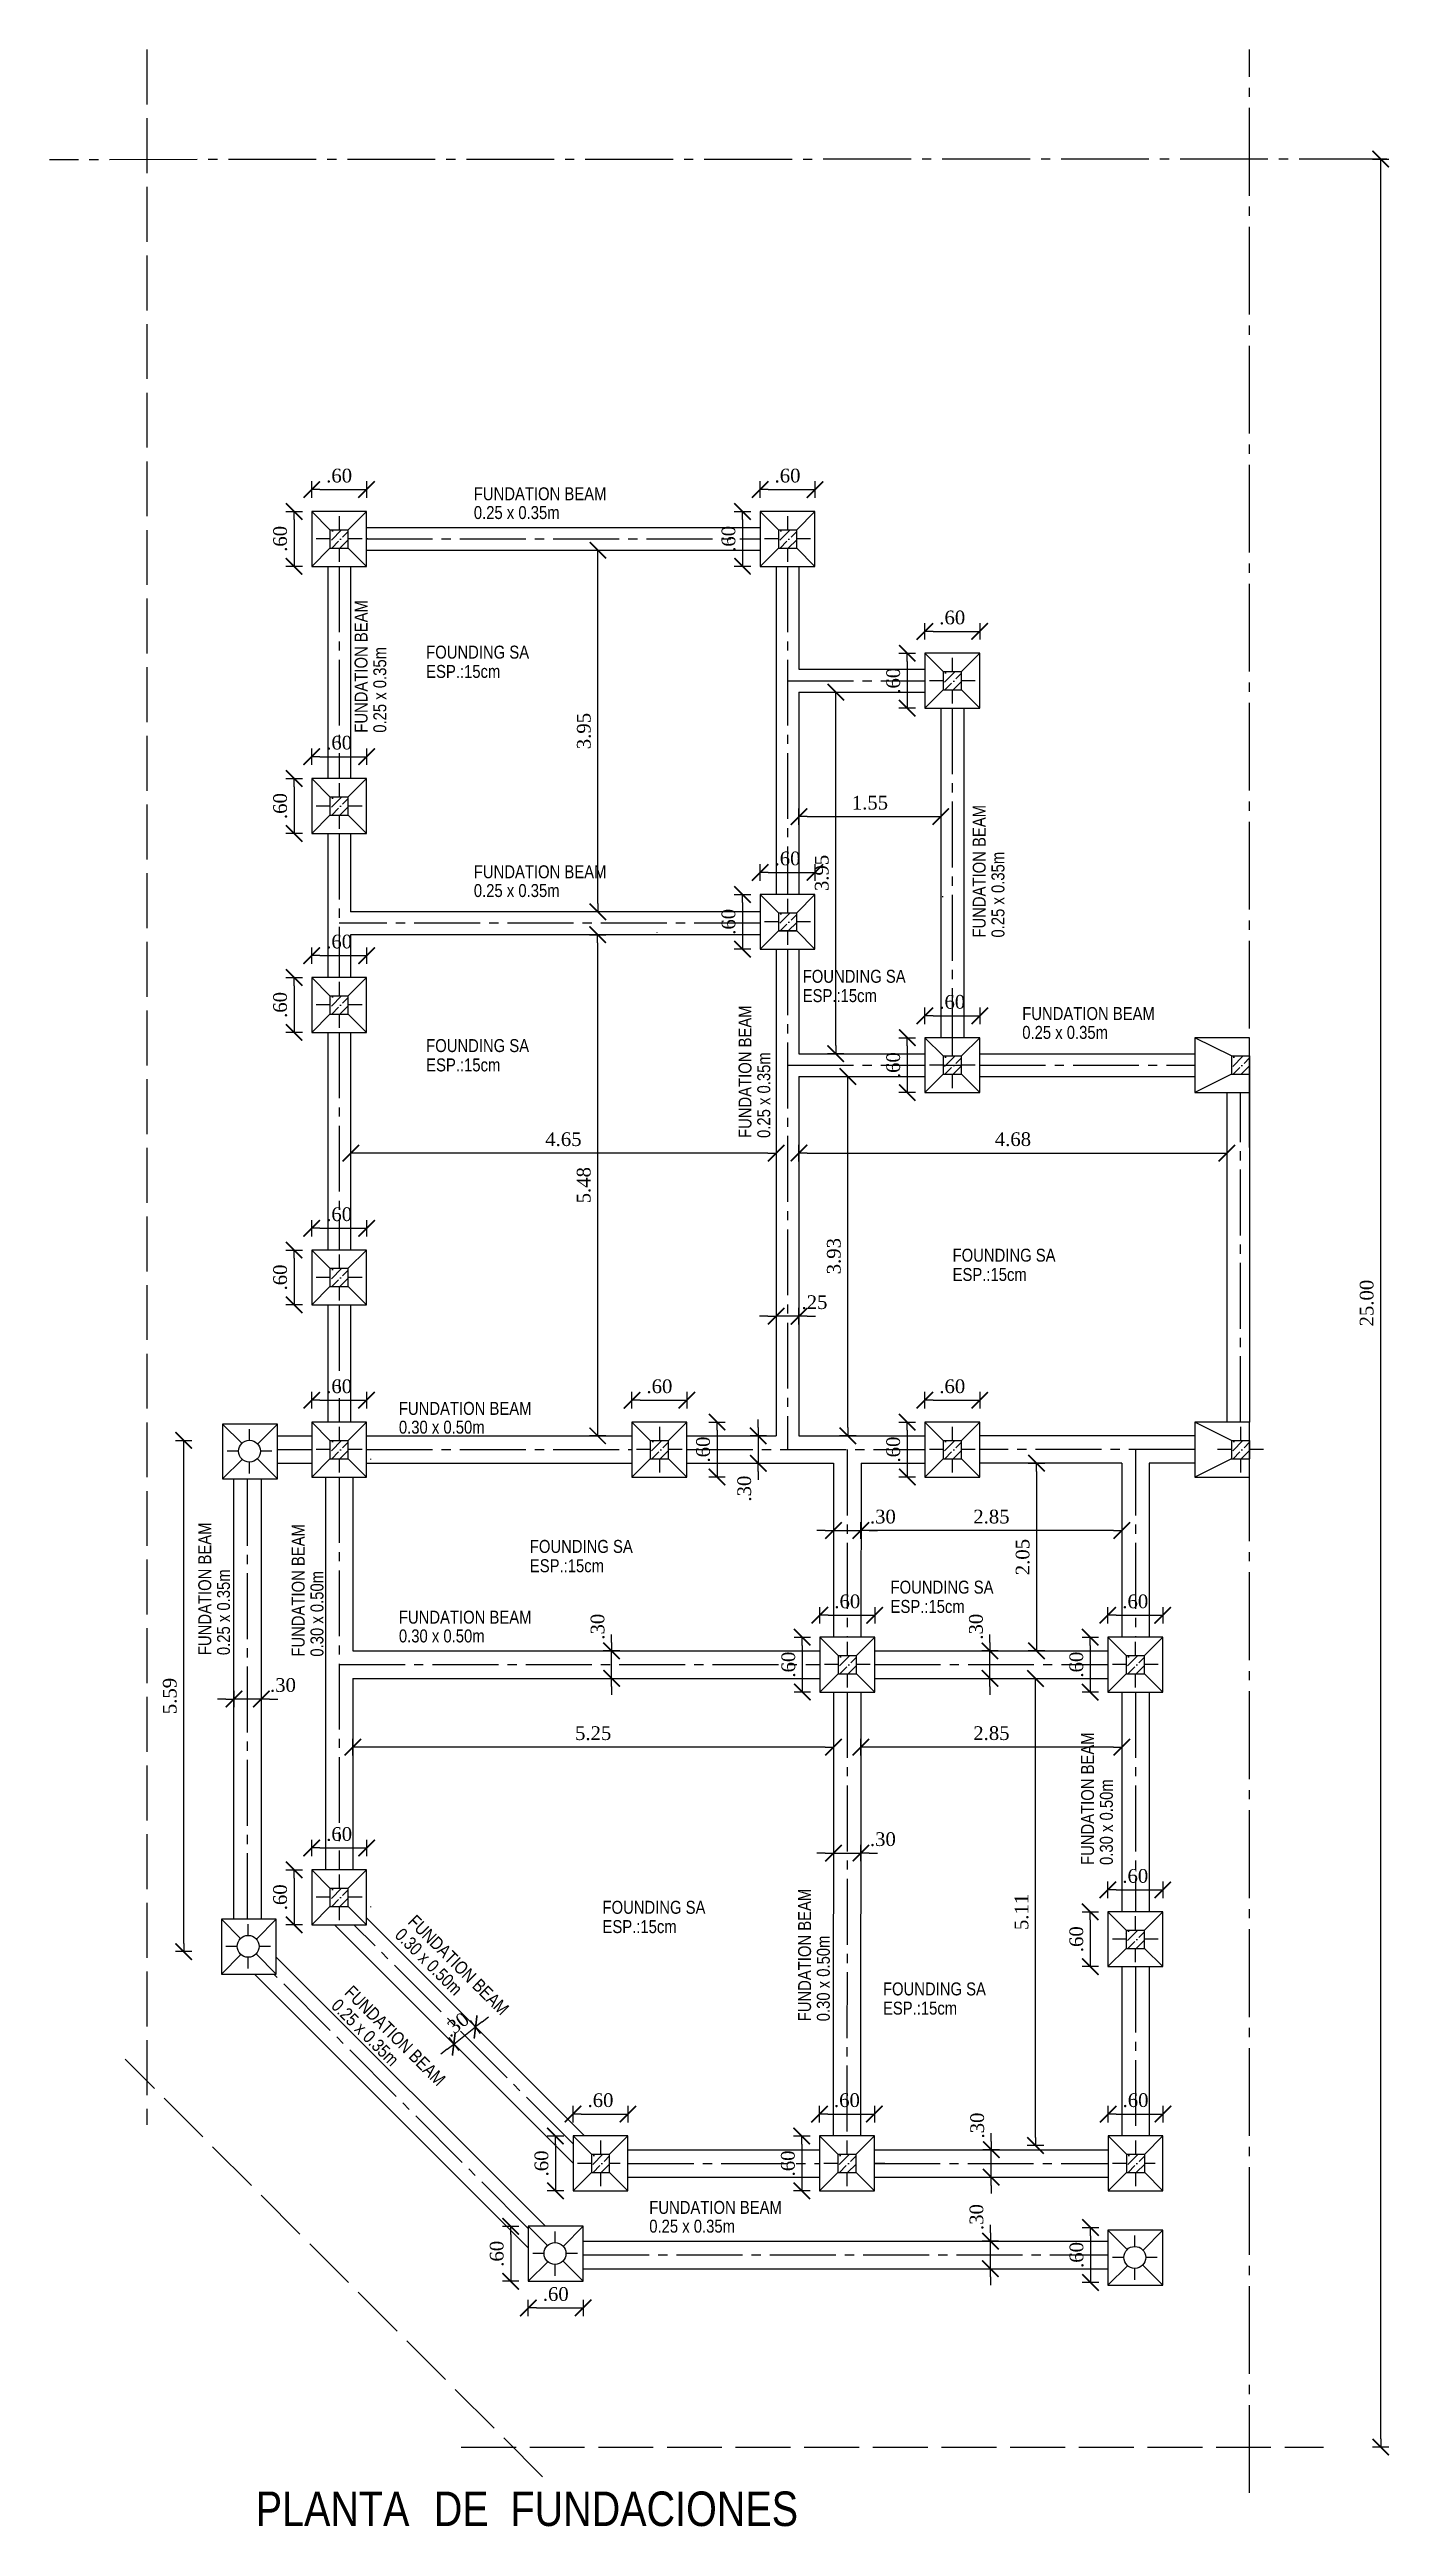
# Model space of a CAD drawing. Header units: millimetres. Extents: x 221 to 543, y -43 to 148.
# Drawn here: x 375.96 to 390.6, y 16.84 to 43.9 of the extents above; entities that cross this region are included whole.
import ezdxf
from ezdxf.enums import TextEntityAlignment as Align

# ---------------------------------------------------------------- set-up
doc = ezdxf.new("R2010")
doc.units = ezdxf.units.MM
doc.linetypes.add('ACAD_ISO02W100', pattern=[15, 12, -3])
doc.linetypes.add('ACAD_ISO04W100', pattern=[30, 24, -3, 0, -3])
doc.layers.add('10-SOLADOS', color=15, linetype='Continuous')
doc.styles.add('COTAS', font='ROMANS', dxfattribs={"width": 0.7})
doc.styles.add('gardel', font='ARIALN.TTF')
doc.styles.add('NARROW', font='ARIALN.TTF')
doc.styles.add('PROV', font='times.ttf')
doc.dimstyles.new('COTA-S-S-2-50', dxfattribs={"dimscale": 1.5, "dimtxt": 0.1, "dimasz": 0.06, "dimexe": 0, "dimexo": 0, "dimgap": 0.08, "dimtad": 1, "dimzin": 4, "dimdsep": 46, "dimtxsty": 'COTAS', "dimblk1": 'M2_COTA', "dimblk2": 'M2_COTA', "dimsah": 1, "dimcen": 0.1, "dimse1": 1, "dimse2": 1, "dimclrd": 2, "dimclre": 256, "dimclrt": 6, "dimadec": 0, "dimazin": 0, "dimtfac": 1, "dimtix": 1, "dimtmove": 2, "dimatfit": 3, "dimldrblk": 'M2_COTA', "dimfxl": 1, "dimtolj": 1, "dimtzin": 4, "dimarcsym": 0})

msp = doc.modelspace()

# ---------------------------------------------------------------- texts
at = {"color": 0, "style": 'NARROW'}
for s, height, p in [('FUNDATION BEAM', 0.14142, (380.596, 38.979)), ('0.25 x 0.35m', 0.14142, (380.596, 38.774)), ('FOUNDING SA', 0.14142, (380.075, 37.249)), ('ESP.:15cm', 0.1414, (380.075, 37.038)), ('FUNDATION BEAM', 0.14142, (380.596, 34.849)), ('0.25 x 0.35m', 0.14142, (380.596, 34.644)), ('FOUNDING SA', 0.14142, (384.19, 33.707)), ('ESP.:15cm', 0.1414, (384.19, 33.496)), ('FUNDATION BEAM', 0.14142, (386.589, 33.3)), ('FOUNDING SA', 0.14142, (380.075, 32.95)), ('0.25 x 0.35m', 0.14142, (386.589, 33.094)), ('ESP.:15cm', 0.1414, (380.075, 32.739)), ('FOUNDING SA', 0.14142, (385.828, 30.66)), ('ESP.:15cm', 0.1414, (385.828, 30.449)), ('FUNDATION BEAM', 0.14142, (379.777, 28.986)), ('0.30 x 0.50m', 0.14142, (379.777, 28.781)), ('FOUNDING SA', 0.14142, (381.208, 27.478)), ('ESP.:15cm', 0.1414, (381.208, 27.267)), ('FOUNDING SA', 0.14142, (385.15, 27.033)), ('FUNDATION BEAM', 0.14142, (379.777, 26.705)), ('ESP.:15cm', 0.1414, (385.15, 26.822)), ('0.30 x 0.50m', 0.14142, (379.777, 26.5)), ('FOUNDING SA', 0.14142, (382.002, 23.535)), ('ESP.:15cm', 0.1414, (382.002, 23.324)), ('FOUNDING SA', 0.14142, (385.067, 22.643)), ('ESP.:15cm', 0.1414, (385.067, 22.433)), ('FUNDATION BEAM', 0.14142, (382.513, 20.256)), ('0.25 x 0.35m', 0.14142, (382.513, 20.051))]:
    msp.add_text(s, height=height, dxfattribs=at).set_placement(p)
for s, rotation, p in [('FUNDATION BEAM', 90, (379.434, 36.439)), ('0.25 x 0.35m', 90, (379.639, 36.439)), ('FUNDATION BEAM', 90, (386.189, 34.201)), ('0.25 x 0.35m', 90, (386.394, 34.201)), ('FUNDATION BEAM', 90, (383.63, 32.011)), ('0.25 x 0.35m', 90, (383.835, 32.011)), ('FUNDATION BEAM', 90, (377.726, 26.361)), ('FUNDATION BEAM', 90, (378.747, 26.344)), ('0.25 x 0.35m', 90, (377.931, 26.361)), ('0.30 x 0.50m', 90, (378.952, 26.344)), ('FUNDATION BEAM', 90, (387.373, 24.068)), ('0.30 x 0.50m', 90, (387.579, 24.068)), ('FUNDATION BEAM', 90, (384.281, 22.36)), ('0.30 x 0.50m', 315.1531, (379.722, 23.291)), ('FUNDATION BEAM', 315.1531, (379.866, 23.436)), ('0.30 x 0.50m', 90, (384.486, 22.36)), ('FUNDATION BEAM', 315.1531, (379.172, 22.664)), ('0.25 x 0.35m', 315.1531, (379.027, 22.518))]:
    msp.add_text(s, height=0.14142, rotation=rotation, dxfattribs=at).set_placement(p)
at = {"layer": '10-SOLADOS', "color": 7, "ltscale": 0.1, "style": 'gardel'}
for tag, p in [('PLANTA', (379.052, 17.034)), ('DE', (380.458, 17.034)), ('FUNDACIONES', (382.568, 17.034))]:
    msp.add_attdef(tag, text='', height=0.377, dxfattribs=at).set_placement(p, align=Align.MIDDLE)

# ---------------------------------------------------------------- blocks, each defined once
blk = doc.blocks.new('M2_COTA')
for p, q in [((-1, 0), (0, 0)), ((0, 1), (0, -1))]:
    blk.add_line(p, q)
at = {"const_width": 0.2}
blk.add_lwpolyline([(-1, -1), (1, 1)], dxfattribs=at)
blk = doc.blocks.new('*D149')
at = {"color": 252, "lineweight": -2, "ltscale": 0.05, "transparency": 16777216}
blk.add_line((390.506, 17.797), (390.506, 42.617), dxfattribs=at)
at = {"layer": 'Defpoints', "color": 0, "ltscale": 0.05, "transparency": 16777216}
for p in [(390.506, 42.707), (390.574, 42.707), (389.882, 17.707)]:
    blk.add_point(p, dxfattribs=at)
at = {"color": 252, "lineweight": -2, "ltscale": 0.05, "transparency": 16777216, "xscale": 0.09, "yscale": 0.09, "zscale": 0.09}
for p, rotation in [((390.506, 42.707), 90), ((390.506, 17.707), 270)]:
    blk.add_blockref('M2_COTA', p, dxfattribs=dict(at, rotation=rotation))
at = {"color": 0, "ltscale": 0.05, "transparency": 16777216, "insert": (390.354, 30.207), "char_height": 0.15, "attachment_point": 5, "rotation": 90, "style": 'PROV'}
blk.add_mtext('\\A1;25.00', dxfattribs=at)
blk = doc.blocks.new('*D150')
at = {"color": 252, "lineweight": -2, "ltscale": 0.05, "transparency": 16777216}
blk.add_line((377.425, 23.211), (377.425, 28.617), dxfattribs=at)
at = {"layer": 'Defpoints', "color": 0, "ltscale": 0.05, "transparency": 16777216}
for p in [(377.425, 28.707), (377.556, 28.707), (377.557, 23.121)]:
    blk.add_point(p, dxfattribs=at)
at = {"color": 252, "lineweight": -2, "ltscale": 0.05, "transparency": 16777216, "xscale": 0.09, "yscale": 0.09, "zscale": 0.09}
for p, rotation in [((377.425, 28.707), 90), ((377.425, 23.121), 270)]:
    blk.add_blockref('M2_COTA', p, dxfattribs=dict(at, rotation=rotation))
at = {"color": 0, "ltscale": 0.05, "transparency": 16777216, "insert": (377.274, 25.914), "char_height": 0.15, "attachment_point": 5, "rotation": 90, "style": 'PROV'}
blk.add_mtext('\\A1;5.59', dxfattribs=at)
blk = doc.blocks.new('*D151')
at = {"color": 252, "lineweight": -2, "ltscale": 0.05, "transparency": 16777216}
blk.add_line((378.632, 38.767), (378.632, 38.347), dxfattribs=at)
at = {"layer": 'Defpoints', "color": 0, "ltscale": 0.05, "transparency": 16777216}
for p in [(378.946, 38.857), (378.632, 38.257), (378.946, 38.257)]:
    blk.add_point(p, dxfattribs=at)
at = {"color": 252, "lineweight": -2, "ltscale": 0.05, "transparency": 16777216, "xscale": 0.09, "yscale": 0.09, "zscale": 0.09}
for p, rotation in [((378.632, 38.857), 90), ((378.632, 38.257), 270)]:
    blk.add_blockref('M2_COTA', p, dxfattribs=dict(at, rotation=rotation))
at = {"color": 0, "ltscale": 0.05, "transparency": 16777216, "insert": (378.48, 38.557), "char_height": 0.15, "attachment_point": 5, "rotation": 90, "style": 'PROV'}
blk.add_mtext('\\A1;.60', dxfattribs=at)
blk = doc.blocks.new('*D152')
at = {"color": 252, "lineweight": -2, "ltscale": 0.05, "transparency": 16777216}
blk.add_line((378.914, 39.096), (379.334, 39.096), dxfattribs=at)
at = {"layer": 'Defpoints', "color": 0, "ltscale": 0.05, "transparency": 16777216}
for p in [(379.424, 39.096), (378.824, 38.857), (379.424, 38.857)]:
    blk.add_point(p, dxfattribs=at)
at = {"color": 252, "lineweight": -2, "ltscale": 0.05, "transparency": 16777216, "xscale": 0.09, "yscale": 0.09, "zscale": 0.09, "rotation": 180}
blk.add_blockref('M2_COTA', (378.824, 39.096), dxfattribs=at)
at = {"color": 252, "lineweight": -2, "ltscale": 0.05, "transparency": 16777216, "xscale": 0.09, "yscale": 0.09, "zscale": 0.09}
blk.add_blockref('M2_COTA', (379.424, 39.096), dxfattribs=at)
at = {"color": 0, "ltscale": 0.05, "transparency": 16777216, "insert": (379.124, 39.247), "char_height": 0.15, "attachment_point": 5, "style": 'PROV'}
blk.add_mtext('\\A1;.60', dxfattribs=at)
blk = doc.blocks.new('*D153')
at = {"color": 252, "lineweight": -2, "ltscale": 0.05, "transparency": 16777216}
blk.add_line((378.632, 35.848), (378.632, 35.428), dxfattribs=at)
at = {"layer": 'Defpoints', "color": 0, "ltscale": 0.05, "transparency": 16777216}
for p in [(378.946, 35.938), (378.632, 35.338), (378.946, 35.338)]:
    blk.add_point(p, dxfattribs=at)
at = {"color": 252, "lineweight": -2, "ltscale": 0.05, "transparency": 16777216, "xscale": 0.09, "yscale": 0.09, "zscale": 0.09}
for p, rotation in [((378.632, 35.938), 90), ((378.632, 35.338), 270)]:
    blk.add_blockref('M2_COTA', p, dxfattribs=dict(at, rotation=rotation))
at = {"color": 0, "ltscale": 0.05, "transparency": 16777216, "insert": (378.48, 35.638), "char_height": 0.15, "attachment_point": 5, "rotation": 90, "style": 'PROV'}
blk.add_mtext('\\A1;.60', dxfattribs=at)
blk = doc.blocks.new('*D154')
at = {"color": 252, "lineweight": -2, "ltscale": 0.05, "transparency": 16777216}
blk.add_line((378.914, 36.177), (379.334, 36.177), dxfattribs=at)
at = {"layer": 'Defpoints', "color": 0, "ltscale": 0.05, "transparency": 16777216}
for p in [(379.424, 36.177), (378.824, 35.938), (379.424, 35.938)]:
    blk.add_point(p, dxfattribs=at)
at = {"color": 252, "lineweight": -2, "ltscale": 0.05, "transparency": 16777216, "xscale": 0.09, "yscale": 0.09, "zscale": 0.09, "rotation": 180}
blk.add_blockref('M2_COTA', (378.824, 36.177), dxfattribs=at)
at = {"color": 252, "lineweight": -2, "ltscale": 0.05, "transparency": 16777216, "xscale": 0.09, "yscale": 0.09, "zscale": 0.09}
blk.add_blockref('M2_COTA', (379.424, 36.177), dxfattribs=at)
at = {"color": 0, "ltscale": 0.05, "transparency": 16777216, "insert": (379.124, 36.329), "char_height": 0.15, "attachment_point": 5, "style": 'PROV'}
blk.add_mtext('\\A1;.60', dxfattribs=at)
blk = doc.blocks.new('*D155')
at = {"color": 252, "lineweight": -2, "ltscale": 0.05, "transparency": 16777216}
blk.add_line((383.532, 38.767), (383.532, 38.347), dxfattribs=at)
at = {"layer": 'Defpoints', "color": 0, "ltscale": 0.05, "transparency": 16777216}
for p in [(383.846, 38.857), (383.532, 38.257), (383.846, 38.257)]:
    blk.add_point(p, dxfattribs=at)
at = {"color": 252, "lineweight": -2, "ltscale": 0.05, "transparency": 16777216, "xscale": 0.09, "yscale": 0.09, "zscale": 0.09}
for p, rotation in [((383.532, 38.857), 90), ((383.532, 38.257), 270)]:
    blk.add_blockref('M2_COTA', p, dxfattribs=dict(at, rotation=rotation))
at = {"color": 0, "ltscale": 0.05, "transparency": 16777216, "insert": (383.38, 38.557), "char_height": 0.15, "attachment_point": 5, "rotation": 90, "style": 'PROV'}
blk.add_mtext('\\A1;.60', dxfattribs=at)
blk = doc.blocks.new('*D156')
at = {"color": 252, "lineweight": -2, "ltscale": 0.05, "transparency": 16777216}
blk.add_line((383.814, 39.096), (384.234, 39.096), dxfattribs=at)
at = {"layer": 'Defpoints', "color": 0, "ltscale": 0.05, "transparency": 16777216}
for p in [(384.324, 39.096), (383.724, 38.857), (384.324, 38.857)]:
    blk.add_point(p, dxfattribs=at)
at = {"color": 252, "lineweight": -2, "ltscale": 0.05, "transparency": 16777216, "xscale": 0.09, "yscale": 0.09, "zscale": 0.09, "rotation": 180}
blk.add_blockref('M2_COTA', (383.724, 39.096), dxfattribs=at)
at = {"color": 252, "lineweight": -2, "ltscale": 0.05, "transparency": 16777216, "xscale": 0.09, "yscale": 0.09, "zscale": 0.09}
blk.add_blockref('M2_COTA', (384.324, 39.096), dxfattribs=at)
at = {"color": 0, "ltscale": 0.05, "transparency": 16777216, "insert": (384.024, 39.247), "char_height": 0.15, "attachment_point": 5, "style": 'PROV'}
blk.add_mtext('\\A1;.60', dxfattribs=at)
blk = doc.blocks.new('*D157')
at = {"color": 252, "lineweight": -2, "ltscale": 0.05, "transparency": 16777216}
blk.add_line((385.332, 37.217), (385.332, 36.797), dxfattribs=at)
at = {"layer": 'Defpoints', "color": 0, "ltscale": 0.05, "transparency": 16777216}
for p in [(385.646, 37.307), (385.332, 36.707), (385.646, 36.707)]:
    blk.add_point(p, dxfattribs=at)
at = {"color": 252, "lineweight": -2, "ltscale": 0.05, "transparency": 16777216, "xscale": 0.09, "yscale": 0.09, "zscale": 0.09}
for p, rotation in [((385.332, 37.307), 90), ((385.332, 36.707), 270)]:
    blk.add_blockref('M2_COTA', p, dxfattribs=dict(at, rotation=rotation))
at = {"color": 0, "ltscale": 0.05, "transparency": 16777216, "insert": (385.18, 37.007), "char_height": 0.15, "attachment_point": 5, "rotation": 90, "style": 'PROV'}
blk.add_mtext('\\A1;.60', dxfattribs=at)
blk = doc.blocks.new('*D158')
at = {"color": 252, "lineweight": -2, "ltscale": 0.05, "transparency": 16777216}
blk.add_line((385.614, 37.546), (386.034, 37.546), dxfattribs=at)
at = {"layer": 'Defpoints', "color": 0, "ltscale": 0.05, "transparency": 16777216}
for p in [(386.124, 37.546), (385.524, 37.307), (386.124, 37.307)]:
    blk.add_point(p, dxfattribs=at)
at = {"color": 252, "lineweight": -2, "ltscale": 0.05, "transparency": 16777216, "xscale": 0.09, "yscale": 0.09, "zscale": 0.09, "rotation": 180}
blk.add_blockref('M2_COTA', (385.524, 37.546), dxfattribs=at)
at = {"color": 252, "lineweight": -2, "ltscale": 0.05, "transparency": 16777216, "xscale": 0.09, "yscale": 0.09, "zscale": 0.09}
blk.add_blockref('M2_COTA', (386.124, 37.546), dxfattribs=at)
at = {"color": 0, "ltscale": 0.05, "transparency": 16777216, "insert": (385.824, 37.697), "char_height": 0.15, "attachment_point": 5, "style": 'PROV'}
blk.add_mtext('\\A1;.60', dxfattribs=at)
blk = doc.blocks.new('*D159')
at = {"color": 252, "lineweight": -2, "ltscale": 0.05, "transparency": 16777216}
blk.add_line((385.332, 33.017), (385.332, 32.597), dxfattribs=at)
at = {"layer": 'Defpoints', "color": 0, "ltscale": 0.05, "transparency": 16777216}
for p in [(385.646, 33.107), (385.332, 32.507), (385.646, 32.507)]:
    blk.add_point(p, dxfattribs=at)
at = {"color": 252, "lineweight": -2, "ltscale": 0.05, "transparency": 16777216, "xscale": 0.09, "yscale": 0.09, "zscale": 0.09}
for p, rotation in [((385.332, 33.107), 90), ((385.332, 32.507), 270)]:
    blk.add_blockref('M2_COTA', p, dxfattribs=dict(at, rotation=rotation))
at = {"color": 0, "ltscale": 0.05, "transparency": 16777216, "insert": (385.18, 32.807), "char_height": 0.15, "attachment_point": 5, "rotation": 90, "style": 'PROV'}
blk.add_mtext('\\A1;.60', dxfattribs=at)
blk = doc.blocks.new('*D160')
at = {"color": 252, "lineweight": -2, "ltscale": 0.05, "transparency": 16777216}
blk.add_line((385.614, 33.346), (386.034, 33.346), dxfattribs=at)
at = {"layer": 'Defpoints', "color": 0, "ltscale": 0.05, "transparency": 16777216}
for p in [(386.124, 33.346), (385.524, 33.107), (386.124, 33.107)]:
    blk.add_point(p, dxfattribs=at)
at = {"color": 252, "lineweight": -2, "ltscale": 0.05, "transparency": 16777216, "xscale": 0.09, "yscale": 0.09, "zscale": 0.09, "rotation": 180}
blk.add_blockref('M2_COTA', (385.524, 33.346), dxfattribs=at)
at = {"color": 252, "lineweight": -2, "ltscale": 0.05, "transparency": 16777216, "xscale": 0.09, "yscale": 0.09, "zscale": 0.09}
blk.add_blockref('M2_COTA', (386.124, 33.346), dxfattribs=at)
at = {"color": 0, "ltscale": 0.05, "transparency": 16777216, "insert": (385.824, 33.497), "char_height": 0.15, "attachment_point": 5, "style": 'PROV'}
blk.add_mtext('\\A1;.60', dxfattribs=at)
blk = doc.blocks.new('*D161')
at = {"color": 252, "lineweight": -2, "ltscale": 0.05, "transparency": 16777216}
blk.add_line((383.532, 34.583), (383.532, 34.163), dxfattribs=at)
at = {"layer": 'Defpoints', "color": 0, "ltscale": 0.05, "transparency": 16777216}
for p in [(383.846, 34.673), (383.532, 34.073), (383.846, 34.073)]:
    blk.add_point(p, dxfattribs=at)
at = {"color": 252, "lineweight": -2, "ltscale": 0.05, "transparency": 16777216, "xscale": 0.09, "yscale": 0.09, "zscale": 0.09}
for p, rotation in [((383.532, 34.673), 90), ((383.532, 34.073), 270)]:
    blk.add_blockref('M2_COTA', p, dxfattribs=dict(at, rotation=rotation))
at = {"color": 0, "ltscale": 0.05, "transparency": 16777216, "insert": (383.38, 34.373), "char_height": 0.15, "attachment_point": 5, "rotation": 90, "style": 'PROV'}
blk.add_mtext('\\A1;.60', dxfattribs=at)
blk = doc.blocks.new('*D162')
at = {"color": 252, "lineweight": -2, "ltscale": 0.05, "transparency": 16777216}
blk.add_line((383.814, 34.912), (384.234, 34.912), dxfattribs=at)
at = {"layer": 'Defpoints', "color": 0, "ltscale": 0.05, "transparency": 16777216}
for p in [(384.324, 34.912), (383.724, 34.673), (384.324, 34.673)]:
    blk.add_point(p, dxfattribs=at)
at = {"color": 252, "lineweight": -2, "ltscale": 0.05, "transparency": 16777216, "xscale": 0.09, "yscale": 0.09, "zscale": 0.09, "rotation": 180}
blk.add_blockref('M2_COTA', (383.724, 34.912), dxfattribs=at)
at = {"color": 252, "lineweight": -2, "ltscale": 0.05, "transparency": 16777216, "xscale": 0.09, "yscale": 0.09, "zscale": 0.09}
blk.add_blockref('M2_COTA', (384.324, 34.912), dxfattribs=at)
at = {"color": 0, "ltscale": 0.05, "transparency": 16777216, "insert": (384.024, 35.064), "char_height": 0.15, "attachment_point": 5, "style": 'PROV'}
blk.add_mtext('\\A1;.60', dxfattribs=at)
blk = doc.blocks.new('*D163')
at = {"color": 252, "lineweight": -2, "ltscale": 0.05, "transparency": 16777216}
blk.add_line((378.632, 33.675), (378.632, 33.255), dxfattribs=at)
at = {"layer": 'Defpoints', "color": 0, "ltscale": 0.05, "transparency": 16777216}
for p in [(378.946, 33.765), (378.632, 33.165), (378.946, 33.165)]:
    blk.add_point(p, dxfattribs=at)
at = {"color": 252, "lineweight": -2, "ltscale": 0.05, "transparency": 16777216, "xscale": 0.09, "yscale": 0.09, "zscale": 0.09}
for p, rotation in [((378.632, 33.765), 90), ((378.632, 33.165), 270)]:
    blk.add_blockref('M2_COTA', p, dxfattribs=dict(at, rotation=rotation))
at = {"color": 0, "ltscale": 0.05, "transparency": 16777216, "insert": (378.48, 33.465), "char_height": 0.15, "attachment_point": 5, "rotation": 90, "style": 'PROV'}
blk.add_mtext('\\A1;.60', dxfattribs=at)
blk = doc.blocks.new('*D164')
at = {"color": 252, "lineweight": -2, "ltscale": 0.05, "transparency": 16777216}
blk.add_line((378.914, 34.004), (379.334, 34.004), dxfattribs=at)
at = {"layer": 'Defpoints', "color": 0, "ltscale": 0.05, "transparency": 16777216}
for p in [(379.424, 34.004), (378.824, 33.765), (379.424, 33.765)]:
    blk.add_point(p, dxfattribs=at)
at = {"color": 252, "lineweight": -2, "ltscale": 0.05, "transparency": 16777216, "xscale": 0.09, "yscale": 0.09, "zscale": 0.09, "rotation": 180}
blk.add_blockref('M2_COTA', (378.824, 34.004), dxfattribs=at)
at = {"color": 252, "lineweight": -2, "ltscale": 0.05, "transparency": 16777216, "xscale": 0.09, "yscale": 0.09, "zscale": 0.09}
blk.add_blockref('M2_COTA', (379.424, 34.004), dxfattribs=at)
at = {"color": 0, "ltscale": 0.05, "transparency": 16777216, "insert": (379.124, 34.156), "char_height": 0.15, "attachment_point": 5, "style": 'PROV'}
blk.add_mtext('\\A1;.60', dxfattribs=at)
blk = doc.blocks.new('*D165')
at = {"color": 252, "lineweight": -2, "ltscale": 0.05, "transparency": 16777216}
blk.add_line((378.632, 30.697), (378.632, 30.277), dxfattribs=at)
at = {"layer": 'Defpoints', "color": 0, "ltscale": 0.05, "transparency": 16777216}
for p in [(378.946, 30.787), (378.632, 30.187), (378.946, 30.187)]:
    blk.add_point(p, dxfattribs=at)
at = {"color": 252, "lineweight": -2, "ltscale": 0.05, "transparency": 16777216, "xscale": 0.09, "yscale": 0.09, "zscale": 0.09}
for p, rotation in [((378.632, 30.787), 90), ((378.632, 30.187), 270)]:
    blk.add_blockref('M2_COTA', p, dxfattribs=dict(at, rotation=rotation))
at = {"color": 0, "ltscale": 0.05, "transparency": 16777216, "insert": (378.48, 30.487), "char_height": 0.15, "attachment_point": 5, "rotation": 90, "style": 'PROV'}
blk.add_mtext('\\A1;.60', dxfattribs=at)
blk = doc.blocks.new('*D166')
at = {"color": 252, "lineweight": -2, "ltscale": 0.05, "transparency": 16777216}
blk.add_line((378.914, 31.025), (379.334, 31.025), dxfattribs=at)
at = {"layer": 'Defpoints', "color": 0, "ltscale": 0.05, "transparency": 16777216}
for p in [(379.424, 31.025), (378.824, 30.787), (379.424, 30.787)]:
    blk.add_point(p, dxfattribs=at)
at = {"color": 252, "lineweight": -2, "ltscale": 0.05, "transparency": 16777216, "xscale": 0.09, "yscale": 0.09, "zscale": 0.09, "rotation": 180}
blk.add_blockref('M2_COTA', (378.824, 31.025), dxfattribs=at)
at = {"color": 252, "lineweight": -2, "ltscale": 0.05, "transparency": 16777216, "xscale": 0.09, "yscale": 0.09, "zscale": 0.09}
blk.add_blockref('M2_COTA', (379.424, 31.025), dxfattribs=at)
at = {"color": 0, "ltscale": 0.05, "transparency": 16777216, "insert": (379.124, 31.177), "char_height": 0.15, "attachment_point": 5, "style": 'PROV'}
blk.add_mtext('\\A1;.60', dxfattribs=at)
blk = doc.blocks.new('*D167')
at = {"color": 252, "lineweight": -2, "ltscale": 0.05, "transparency": 16777216}
blk.add_line((378.914, 29.146), (379.334, 29.146), dxfattribs=at)
at = {"layer": 'Defpoints', "color": 0, "ltscale": 0.05, "transparency": 16777216}
for p in [(379.424, 29.146), (378.824, 28.907), (379.424, 28.907)]:
    blk.add_point(p, dxfattribs=at)
at = {"color": 252, "lineweight": -2, "ltscale": 0.05, "transparency": 16777216, "xscale": 0.09, "yscale": 0.09, "zscale": 0.09, "rotation": 180}
blk.add_blockref('M2_COTA', (378.824, 29.146), dxfattribs=at)
at = {"color": 252, "lineweight": -2, "ltscale": 0.05, "transparency": 16777216, "xscale": 0.09, "yscale": 0.09, "zscale": 0.09}
blk.add_blockref('M2_COTA', (379.424, 29.146), dxfattribs=at)
at = {"color": 0, "ltscale": 0.05, "transparency": 16777216, "insert": (379.124, 29.297), "char_height": 0.15, "attachment_point": 5, "style": 'PROV'}
blk.add_mtext('\\A1;.60', dxfattribs=at)
blk = doc.blocks.new('*D168')
at = {"color": 252, "lineweight": -2, "ltscale": 0.05, "transparency": 16777216}
blk.add_line((383.254, 28.817), (383.254, 28.397), dxfattribs=at)
at = {"layer": 'Defpoints', "color": 0, "ltscale": 0.05, "transparency": 16777216}
for p in [(382.291, 28.907), (382.908, 28.307), (383.254, 28.307)]:
    blk.add_point(p, dxfattribs=at)
at = {"color": 252, "lineweight": -2, "ltscale": 0.05, "transparency": 16777216, "xscale": 0.09, "yscale": 0.09, "zscale": 0.09}
for p, rotation in [((383.254, 28.907), 90), ((383.254, 28.307), 270)]:
    blk.add_blockref('M2_COTA', p, dxfattribs=dict(at, rotation=rotation))
at = {"color": 0, "ltscale": 0.05, "transparency": 16777216, "insert": (383.102, 28.607), "char_height": 0.15, "attachment_point": 5, "rotation": 90, "style": 'PROV'}
blk.add_mtext('\\A1;.60', dxfattribs=at)
blk = doc.blocks.new('*D169')
at = {"color": 252, "lineweight": -2, "ltscale": 0.05, "transparency": 16777216}
blk.add_line((382.414, 29.146), (382.834, 29.146), dxfattribs=at)
at = {"layer": 'Defpoints', "color": 0, "ltscale": 0.05, "transparency": 16777216}
for p in [(382.924, 29.146), (382.324, 28.907), (382.924, 28.907)]:
    blk.add_point(p, dxfattribs=at)
at = {"color": 252, "lineweight": -2, "ltscale": 0.05, "transparency": 16777216, "xscale": 0.09, "yscale": 0.09, "zscale": 0.09, "rotation": 180}
blk.add_blockref('M2_COTA', (382.324, 29.146), dxfattribs=at)
at = {"color": 252, "lineweight": -2, "ltscale": 0.05, "transparency": 16777216, "xscale": 0.09, "yscale": 0.09, "zscale": 0.09}
blk.add_blockref('M2_COTA', (382.924, 29.146), dxfattribs=at)
at = {"color": 0, "ltscale": 0.05, "transparency": 16777216, "insert": (382.624, 29.297), "char_height": 0.15, "attachment_point": 5, "style": 'PROV'}
blk.add_mtext('\\A1;.60', dxfattribs=at)
blk = doc.blocks.new('*D170')
at = {"color": 252, "lineweight": -2, "ltscale": 0.05, "transparency": 16777216}
blk.add_line((385.332, 28.817), (385.332, 28.397), dxfattribs=at)
at = {"layer": 'Defpoints', "color": 0, "ltscale": 0.05, "transparency": 16777216}
for p in [(385.646, 28.907), (385.332, 28.307), (385.646, 28.307)]:
    blk.add_point(p, dxfattribs=at)
at = {"color": 252, "lineweight": -2, "ltscale": 0.05, "transparency": 16777216, "xscale": 0.09, "yscale": 0.09, "zscale": 0.09}
for p, rotation in [((385.332, 28.907), 90), ((385.332, 28.307), 270)]:
    blk.add_blockref('M2_COTA', p, dxfattribs=dict(at, rotation=rotation))
at = {"color": 0, "ltscale": 0.05, "transparency": 16777216, "insert": (385.18, 28.607), "char_height": 0.15, "attachment_point": 5, "rotation": 90, "style": 'PROV'}
blk.add_mtext('\\A1;.60', dxfattribs=at)
blk = doc.blocks.new('*D171')
at = {"color": 252, "lineweight": -2, "ltscale": 0.05, "transparency": 16777216}
blk.add_line((385.614, 29.146), (386.034, 29.146), dxfattribs=at)
at = {"layer": 'Defpoints', "color": 0, "ltscale": 0.05, "transparency": 16777216}
for p in [(386.124, 29.146), (385.524, 28.907), (386.124, 28.907)]:
    blk.add_point(p, dxfattribs=at)
at = {"color": 252, "lineweight": -2, "ltscale": 0.05, "transparency": 16777216, "xscale": 0.09, "yscale": 0.09, "zscale": 0.09, "rotation": 180}
blk.add_blockref('M2_COTA', (385.524, 29.146), dxfattribs=at)
at = {"color": 252, "lineweight": -2, "ltscale": 0.05, "transparency": 16777216, "xscale": 0.09, "yscale": 0.09, "zscale": 0.09}
blk.add_blockref('M2_COTA', (386.124, 29.146), dxfattribs=at)
at = {"color": 0, "ltscale": 0.05, "transparency": 16777216, "insert": (385.824, 29.297), "char_height": 0.15, "attachment_point": 5, "style": 'PROV'}
blk.add_mtext('\\A1;.60', dxfattribs=at)
blk = doc.blocks.new('*D172')
at = {"color": 252, "lineweight": -2, "ltscale": 0.05, "transparency": 16777216}
blk.add_line((384.185, 26.467), (384.185, 26.047), dxfattribs=at)
at = {"layer": 'Defpoints', "color": 0, "ltscale": 0.05, "transparency": 16777216}
for p in [(384.5, 26.557), (384.185, 25.957), (384.5, 25.957)]:
    blk.add_point(p, dxfattribs=at)
at = {"color": 252, "lineweight": -2, "ltscale": 0.05, "transparency": 16777216, "xscale": 0.09, "yscale": 0.09, "zscale": 0.09}
for p, rotation in [((384.185, 26.557), 90), ((384.185, 25.957), 270)]:
    blk.add_blockref('M2_COTA', p, dxfattribs=dict(at, rotation=rotation))
at = {"color": 0, "ltscale": 0.05, "transparency": 16777216, "insert": (384.034, 26.257), "char_height": 0.15, "attachment_point": 5, "rotation": 90, "style": 'PROV'}
blk.add_mtext('\\A1;.60', dxfattribs=at)
blk = doc.blocks.new('*D173')
at = {"color": 252, "lineweight": -2, "ltscale": 0.05, "transparency": 16777216}
blk.add_line((384.467, 26.796), (384.887, 26.796), dxfattribs=at)
at = {"layer": 'Defpoints', "color": 0, "ltscale": 0.05, "transparency": 16777216}
for p in [(384.977, 26.796), (384.377, 26.557), (384.977, 26.557)]:
    blk.add_point(p, dxfattribs=at)
at = {"color": 252, "lineweight": -2, "ltscale": 0.05, "transparency": 16777216, "xscale": 0.09, "yscale": 0.09, "zscale": 0.09, "rotation": 180}
blk.add_blockref('M2_COTA', (384.377, 26.796), dxfattribs=at)
at = {"color": 252, "lineweight": -2, "ltscale": 0.05, "transparency": 16777216, "xscale": 0.09, "yscale": 0.09, "zscale": 0.09}
blk.add_blockref('M2_COTA', (384.977, 26.796), dxfattribs=at)
at = {"color": 0, "ltscale": 0.05, "transparency": 16777216, "insert": (384.677, 26.947), "char_height": 0.15, "attachment_point": 5, "style": 'PROV'}
blk.add_mtext('\\A1;.60', dxfattribs=at)
blk = doc.blocks.new('*D174')
at = {"color": 252, "lineweight": -2, "ltscale": 0.05, "transparency": 16777216}
blk.add_line((378.632, 23.925), (378.632, 23.505), dxfattribs=at)
at = {"layer": 'Defpoints', "color": 0, "ltscale": 0.05, "transparency": 16777216}
for p in [(378.946, 24.015), (378.632, 23.415), (378.946, 23.415)]:
    blk.add_point(p, dxfattribs=at)
at = {"color": 252, "lineweight": -2, "ltscale": 0.05, "transparency": 16777216, "xscale": 0.09, "yscale": 0.09, "zscale": 0.09}
for p, rotation in [((378.632, 24.015), 90), ((378.632, 23.415), 270)]:
    blk.add_blockref('M2_COTA', p, dxfattribs=dict(at, rotation=rotation))
at = {"color": 0, "ltscale": 0.05, "transparency": 16777216, "insert": (378.48, 23.715), "char_height": 0.15, "attachment_point": 5, "rotation": 90, "style": 'PROV'}
blk.add_mtext('\\A1;.60', dxfattribs=at)
blk = doc.blocks.new('*D175')
at = {"color": 252, "lineweight": -2, "ltscale": 0.05, "transparency": 16777216}
blk.add_line((378.914, 24.254), (379.334, 24.254), dxfattribs=at)
at = {"layer": 'Defpoints', "color": 0, "ltscale": 0.05, "transparency": 16777216}
for p in [(379.424, 24.254), (378.824, 24.015), (379.424, 24.015)]:
    blk.add_point(p, dxfattribs=at)
at = {"color": 252, "lineweight": -2, "ltscale": 0.05, "transparency": 16777216, "xscale": 0.09, "yscale": 0.09, "zscale": 0.09, "rotation": 180}
blk.add_blockref('M2_COTA', (378.824, 24.254), dxfattribs=at)
at = {"color": 252, "lineweight": -2, "ltscale": 0.05, "transparency": 16777216, "xscale": 0.09, "yscale": 0.09, "zscale": 0.09}
blk.add_blockref('M2_COTA', (379.424, 24.254), dxfattribs=at)
at = {"color": 0, "ltscale": 0.05, "transparency": 16777216, "insert": (379.124, 24.405), "char_height": 0.15, "attachment_point": 5, "style": 'PROV'}
blk.add_mtext('\\A1;.60', dxfattribs=at)
blk = doc.blocks.new('*D176')
at = {"color": 252, "lineweight": -2, "ltscale": 0.05, "transparency": 16777216}
blk.add_line((381.488, 21.017), (381.488, 20.597), dxfattribs=at)
at = {"layer": 'Defpoints', "color": 0, "ltscale": 0.05, "transparency": 16777216}
for p in [(381.802, 21.107), (381.488, 20.507), (381.802, 20.507)]:
    blk.add_point(p, dxfattribs=at)
at = {"color": 252, "lineweight": -2, "ltscale": 0.05, "transparency": 16777216, "xscale": 0.09, "yscale": 0.09, "zscale": 0.09}
for p, rotation in [((381.488, 21.107), 90), ((381.488, 20.507), 270)]:
    blk.add_blockref('M2_COTA', p, dxfattribs=dict(at, rotation=rotation))
at = {"color": 0, "ltscale": 0.05, "transparency": 16777216, "insert": (381.336, 20.807), "char_height": 0.15, "attachment_point": 5, "rotation": 90, "style": 'PROV'}
blk.add_mtext('\\A1;.60', dxfattribs=at)
blk = doc.blocks.new('*D177')
at = {"color": 252, "lineweight": -2, "ltscale": 0.05, "transparency": 16777216}
blk.add_line((381.77, 21.346), (382.19, 21.346), dxfattribs=at)
at = {"layer": 'Defpoints', "color": 0, "ltscale": 0.05, "transparency": 16777216}
for p in [(382.28, 21.346), (381.68, 21.107), (382.28, 21.107)]:
    blk.add_point(p, dxfattribs=at)
at = {"color": 252, "lineweight": -2, "ltscale": 0.05, "transparency": 16777216, "xscale": 0.09, "yscale": 0.09, "zscale": 0.09, "rotation": 180}
blk.add_blockref('M2_COTA', (381.68, 21.346), dxfattribs=at)
at = {"color": 252, "lineweight": -2, "ltscale": 0.05, "transparency": 16777216, "xscale": 0.09, "yscale": 0.09, "zscale": 0.09}
blk.add_blockref('M2_COTA', (382.28, 21.346), dxfattribs=at)
at = {"color": 0, "ltscale": 0.05, "transparency": 16777216, "insert": (381.98, 21.497), "char_height": 0.15, "attachment_point": 5, "style": 'PROV'}
blk.add_mtext('\\A1;.60', dxfattribs=at)
blk = doc.blocks.new('*D178')
at = {"color": 252, "lineweight": -2, "ltscale": 0.05, "transparency": 16777216}
blk.add_line((384.18, 21.017), (384.18, 20.597), dxfattribs=at)
at = {"layer": 'Defpoints', "color": 0, "ltscale": 0.05, "transparency": 16777216}
for p in [(384.495, 21.107), (384.18, 20.507), (384.495, 20.507)]:
    blk.add_point(p, dxfattribs=at)
at = {"color": 252, "lineweight": -2, "ltscale": 0.05, "transparency": 16777216, "xscale": 0.09, "yscale": 0.09, "zscale": 0.09}
for p, rotation in [((384.18, 21.107), 90), ((384.18, 20.507), 270)]:
    blk.add_blockref('M2_COTA', p, dxfattribs=dict(at, rotation=rotation))
at = {"color": 0, "ltscale": 0.05, "transparency": 16777216, "insert": (384.029, 20.807), "char_height": 0.15, "attachment_point": 5, "rotation": 90, "style": 'PROV'}
blk.add_mtext('\\A1;.60', dxfattribs=at)
blk = doc.blocks.new('*D179')
at = {"color": 252, "lineweight": -2, "ltscale": 0.05, "transparency": 16777216}
blk.add_line((384.463, 21.346), (384.883, 21.346), dxfattribs=at)
at = {"layer": 'Defpoints', "color": 0, "ltscale": 0.05, "transparency": 16777216}
for p in [(384.973, 21.346), (384.373, 21.107), (384.973, 21.107)]:
    blk.add_point(p, dxfattribs=at)
at = {"color": 252, "lineweight": -2, "ltscale": 0.05, "transparency": 16777216, "xscale": 0.09, "yscale": 0.09, "zscale": 0.09, "rotation": 180}
blk.add_blockref('M2_COTA', (384.373, 21.346), dxfattribs=at)
at = {"color": 252, "lineweight": -2, "ltscale": 0.05, "transparency": 16777216, "xscale": 0.09, "yscale": 0.09, "zscale": 0.09}
blk.add_blockref('M2_COTA', (384.973, 21.346), dxfattribs=at)
at = {"color": 0, "ltscale": 0.05, "transparency": 16777216, "insert": (384.673, 21.497), "char_height": 0.15, "attachment_point": 5, "style": 'PROV'}
blk.add_mtext('\\A1;.60', dxfattribs=at)
blk = doc.blocks.new('*D180')
at = {"color": 252, "lineweight": -2, "ltscale": 0.05, "transparency": 16777216}
blk.add_line((380.999, 20.03), (380.999, 19.61), dxfattribs=at)
at = {"layer": 'Defpoints', "color": 0, "ltscale": 0.05, "transparency": 16777216}
for p in [(381.313, 20.12), (380.999, 19.52), (381.313, 19.52)]:
    blk.add_point(p, dxfattribs=at)
at = {"color": 252, "lineweight": -2, "ltscale": 0.05, "transparency": 16777216, "xscale": 0.09, "yscale": 0.09, "zscale": 0.09}
for p, rotation in [((380.999, 20.12), 90), ((380.999, 19.52), 270)]:
    blk.add_blockref('M2_COTA', p, dxfattribs=dict(at, rotation=rotation))
at = {"color": 0, "ltscale": 0.05, "transparency": 16777216, "insert": (380.847, 19.82), "char_height": 0.15, "attachment_point": 5, "rotation": 90, "style": 'PROV'}
blk.add_mtext('\\A1;.60', dxfattribs=at)
blk = doc.blocks.new('*D181')
at = {"color": 252, "lineweight": -2, "ltscale": 0.05, "transparency": 16777216}
blk.add_line((381.281, 19.228), (381.701, 19.228), dxfattribs=at)
at = {"layer": 'Defpoints', "color": 0, "ltscale": 0.05, "transparency": 16777216}
for p in [(381.191, 19.52), (381.791, 19.52), (381.791, 19.228)]:
    blk.add_point(p, dxfattribs=at)
at = {"color": 252, "lineweight": -2, "ltscale": 0.05, "transparency": 16777216, "xscale": 0.09, "yscale": 0.09, "zscale": 0.09, "rotation": 180}
blk.add_blockref('M2_COTA', (381.191, 19.228), dxfattribs=at)
at = {"color": 252, "lineweight": -2, "ltscale": 0.05, "transparency": 16777216, "xscale": 0.09, "yscale": 0.09, "zscale": 0.09}
blk.add_blockref('M2_COTA', (381.791, 19.228), dxfattribs=at)
at = {"color": 0, "ltscale": 0.05, "transparency": 16777216, "insert": (381.491, 19.379), "char_height": 0.15, "attachment_point": 5, "style": 'PROV'}
blk.add_mtext('\\A1;.60', dxfattribs=at)
blk = doc.blocks.new('*D182')
at = {"color": 252, "lineweight": -2, "ltscale": 0.05, "transparency": 16777216}
blk.add_line((387.332, 26.467), (387.332, 26.047), dxfattribs=at)
at = {"layer": 'Defpoints', "color": 0, "ltscale": 0.05, "transparency": 16777216}
for p in [(387.647, 26.557), (387.332, 25.957), (387.647, 25.957)]:
    blk.add_point(p, dxfattribs=at)
at = {"color": 252, "lineweight": -2, "ltscale": 0.05, "transparency": 16777216, "xscale": 0.09, "yscale": 0.09, "zscale": 0.09}
for p, rotation in [((387.332, 26.557), 90), ((387.332, 25.957), 270)]:
    blk.add_blockref('M2_COTA', p, dxfattribs=dict(at, rotation=rotation))
at = {"color": 0, "ltscale": 0.05, "transparency": 16777216, "insert": (387.181, 26.257), "char_height": 0.15, "attachment_point": 5, "rotation": 90, "style": 'PROV'}
blk.add_mtext('\\A1;.60', dxfattribs=at)
blk = doc.blocks.new('*D183')
at = {"color": 252, "lineweight": -2, "ltscale": 0.05, "transparency": 16777216}
blk.add_line((387.614, 26.796), (388.034, 26.796), dxfattribs=at)
at = {"layer": 'Defpoints', "color": 0, "ltscale": 0.05, "transparency": 16777216}
for p in [(388.124, 26.796), (387.524, 26.557), (388.124, 26.557)]:
    blk.add_point(p, dxfattribs=at)
at = {"color": 252, "lineweight": -2, "ltscale": 0.05, "transparency": 16777216, "xscale": 0.09, "yscale": 0.09, "zscale": 0.09, "rotation": 180}
blk.add_blockref('M2_COTA', (387.524, 26.796), dxfattribs=at)
at = {"color": 252, "lineweight": -2, "ltscale": 0.05, "transparency": 16777216, "xscale": 0.09, "yscale": 0.09, "zscale": 0.09}
blk.add_blockref('M2_COTA', (388.124, 26.796), dxfattribs=at)
at = {"color": 0, "ltscale": 0.05, "transparency": 16777216, "insert": (387.824, 26.947), "char_height": 0.15, "attachment_point": 5, "style": 'PROV'}
blk.add_mtext('\\A1;.60', dxfattribs=at)
blk = doc.blocks.new('*D184')
at = {"color": 252, "lineweight": -2, "ltscale": 0.05, "transparency": 16777216}
blk.add_line((387.332, 23.467), (387.332, 23.047), dxfattribs=at)
at = {"layer": 'Defpoints', "color": 0, "ltscale": 0.05, "transparency": 16777216}
for p in [(387.647, 23.557), (387.332, 22.957), (387.647, 22.957)]:
    blk.add_point(p, dxfattribs=at)
at = {"color": 252, "lineweight": -2, "ltscale": 0.05, "transparency": 16777216, "xscale": 0.09, "yscale": 0.09, "zscale": 0.09}
for p, rotation in [((387.332, 23.557), 90), ((387.332, 22.957), 270)]:
    blk.add_blockref('M2_COTA', p, dxfattribs=dict(at, rotation=rotation))
at = {"color": 0, "ltscale": 0.05, "transparency": 16777216, "insert": (387.181, 23.257), "char_height": 0.15, "attachment_point": 5, "rotation": 90, "style": 'PROV'}
blk.add_mtext('\\A1;.60', dxfattribs=at)
blk = doc.blocks.new('*D185')
at = {"color": 252, "lineweight": -2, "ltscale": 0.05, "transparency": 16777216}
blk.add_line((387.614, 23.796), (388.034, 23.796), dxfattribs=at)
at = {"layer": 'Defpoints', "color": 0, "ltscale": 0.05, "transparency": 16777216}
for p in [(387.524, 23.557), (388.124, 23.796), (388.124, 23.557)]:
    blk.add_point(p, dxfattribs=at)
at = {"color": 252, "lineweight": -2, "ltscale": 0.05, "transparency": 16777216, "xscale": 0.09, "yscale": 0.09, "zscale": 0.09, "rotation": 180}
blk.add_blockref('M2_COTA', (387.524, 23.796), dxfattribs=at)
at = {"color": 252, "lineweight": -2, "ltscale": 0.05, "transparency": 16777216, "xscale": 0.09, "yscale": 0.09, "zscale": 0.09}
blk.add_blockref('M2_COTA', (388.124, 23.796), dxfattribs=at)
at = {"color": 0, "ltscale": 0.05, "transparency": 16777216, "insert": (387.824, 23.947), "char_height": 0.15, "attachment_point": 5, "style": 'PROV'}
blk.add_mtext('\\A1;.60', dxfattribs=at)
blk = doc.blocks.new('*D187')
at = {"color": 252, "lineweight": -2, "ltscale": 0.05, "transparency": 16777216}
blk.add_line((387.335, 20.017), (387.335, 19.597), dxfattribs=at)
at = {"layer": 'Defpoints', "color": 0, "ltscale": 0.05, "transparency": 16777216}
for p in [(387.649, 20.107), (387.335, 19.507), (387.649, 19.507)]:
    blk.add_point(p, dxfattribs=at)
at = {"color": 252, "lineweight": -2, "ltscale": 0.05, "transparency": 16777216, "xscale": 0.09, "yscale": 0.09, "zscale": 0.09}
for p, rotation in [((387.335, 20.107), 90), ((387.335, 19.507), 270)]:
    blk.add_blockref('M2_COTA', p, dxfattribs=dict(at, rotation=rotation))
at = {"color": 0, "ltscale": 0.05, "transparency": 16777216, "insert": (387.183, 19.807), "char_height": 0.15, "attachment_point": 5, "rotation": 90, "style": 'PROV'}
blk.add_mtext('\\A1;.60', dxfattribs=at)
blk = doc.blocks.new('*D188')
at = {"color": 252, "lineweight": -2, "ltscale": 0.05, "transparency": 16777216}
blk.add_line((387.617, 21.346), (388.037, 21.346), dxfattribs=at)
at = {"layer": 'Defpoints', "color": 0, "ltscale": 0.05, "transparency": 16777216}
for p in [(388.127, 21.346), (387.527, 21.107), (388.127, 21.107)]:
    blk.add_point(p, dxfattribs=at)
at = {"color": 252, "lineweight": -2, "ltscale": 0.05, "transparency": 16777216, "xscale": 0.09, "yscale": 0.09, "zscale": 0.09, "rotation": 180}
blk.add_blockref('M2_COTA', (387.527, 21.346), dxfattribs=at)
at = {"color": 252, "lineweight": -2, "ltscale": 0.05, "transparency": 16777216, "xscale": 0.09, "yscale": 0.09, "zscale": 0.09}
blk.add_blockref('M2_COTA', (388.127, 21.346), dxfattribs=at)
at = {"color": 0, "ltscale": 0.05, "transparency": 16777216, "insert": (387.827, 21.497), "char_height": 0.15, "attachment_point": 5, "style": 'PROV'}
blk.add_mtext('\\A1;.60', dxfattribs=at)
blk = doc.blocks.new('*D189')
at = {"color": 252, "lineweight": -2, "ltscale": 0.05, "transparency": 16777216}
for p, q in [((383.809, 30.064), (383.719, 30.064)), ((384.149, 30.064), (383.899, 30.064)), ((384.239, 30.064), (384.329, 30.064))]:
    blk.add_line(p, q, dxfattribs=at)
at = {"layer": 'Defpoints', "color": 0, "ltscale": 0.05, "transparency": 16777216}
for p in [(383.899, 30.064), (383.899, 28.757), (384.149, 28.757)]:
    blk.add_point(p, dxfattribs=at)
at = {"color": 252, "lineweight": -2, "ltscale": 0.05, "transparency": 16777216, "xscale": 0.09, "yscale": 0.09, "zscale": 0.09}
blk.add_blockref('M2_COTA', (383.899, 30.064), dxfattribs=at)
at = {"color": 252, "lineweight": -2, "ltscale": 0.05, "transparency": 16777216, "xscale": 0.09, "yscale": 0.09, "zscale": 0.09, "rotation": 180}
blk.add_blockref('M2_COTA', (384.149, 30.064), dxfattribs=at)
at = {"color": 0, "ltscale": 0.05, "transparency": 16777216, "insert": (384.318, 30.216), "char_height": 0.15, "attachment_point": 5, "style": 'PROV'}
blk.add_mtext('\\A1;.25', dxfattribs=at)
blk = doc.blocks.new('*D190')
at = {"color": 252, "lineweight": -2, "ltscale": 0.05, "transparency": 16777216}
blk.add_line((384.683, 28.847), (384.683, 32.592), dxfattribs=at)
at = {"layer": 'Defpoints', "color": 0, "ltscale": 0.05, "transparency": 16777216}
for p in [(384.149, 32.682), (384.683, 32.682), (384.149, 28.757)]:
    blk.add_point(p, dxfattribs=at)
at = {"color": 252, "lineweight": -2, "ltscale": 0.05, "transparency": 16777216, "xscale": 0.09, "yscale": 0.09, "zscale": 0.09}
for p, rotation in [((384.683, 32.682), 90), ((384.683, 28.757), 270)]:
    blk.add_blockref('M2_COTA', p, dxfattribs=dict(at, rotation=rotation))
at = {"color": 0, "ltscale": 0.05, "transparency": 16777216, "insert": (384.531, 30.72), "char_height": 0.15, "attachment_point": 5, "rotation": 90, "style": 'PROV'}
blk.add_mtext('\\A1;3.93', dxfattribs=at)
blk = doc.blocks.new('*D191')
at = {"color": 252, "lineweight": -2, "ltscale": 0.05, "transparency": 16777216}
blk.add_line((384.239, 31.846), (388.734, 31.846), dxfattribs=at)
at = {"layer": 'Defpoints', "color": 0, "ltscale": 0.05, "transparency": 16777216}
for p in [(384.149, 32.682), (388.824, 32.507), (388.824, 31.846)]:
    blk.add_point(p, dxfattribs=at)
at = {"color": 252, "lineweight": -2, "ltscale": 0.05, "transparency": 16777216, "xscale": 0.09, "yscale": 0.09, "zscale": 0.09, "rotation": 180}
blk.add_blockref('M2_COTA', (384.149, 31.846), dxfattribs=at)
at = {"color": 252, "lineweight": -2, "ltscale": 0.05, "transparency": 16777216, "xscale": 0.09, "yscale": 0.09, "zscale": 0.09}
blk.add_blockref('M2_COTA', (388.824, 31.846), dxfattribs=at)
at = {"color": 0, "ltscale": 0.05, "transparency": 16777216, "insert": (386.487, 31.997), "char_height": 0.15, "attachment_point": 5, "style": 'PROV'}
blk.add_mtext('\\A1;4.68', dxfattribs=at)
blk = doc.blocks.new('*D192')
at = {"color": 252, "lineweight": -2, "ltscale": 0.05, "transparency": 16777216}
blk.add_line((383.809, 31.846), (379.341, 31.846), dxfattribs=at)
at = {"layer": 'Defpoints', "color": 0, "ltscale": 0.05, "transparency": 16777216}
for p in [(379.251, 34.232), (383.899, 34.073), (379.251, 31.846)]:
    blk.add_point(p, dxfattribs=at)
at = {"color": 252, "lineweight": -2, "ltscale": 0.05, "transparency": 16777216, "xscale": 0.09, "yscale": 0.09, "zscale": 0.09, "rotation": 180}
blk.add_blockref('M2_COTA', (379.251, 31.846), dxfattribs=at)
at = {"color": 252, "lineweight": -2, "ltscale": 0.05, "transparency": 16777216, "xscale": 0.09, "yscale": 0.09, "zscale": 0.09}
blk.add_blockref('M2_COTA', (383.899, 31.846), dxfattribs=at)
at = {"color": 0, "ltscale": 0.05, "transparency": 16777216, "insert": (381.575, 31.997), "char_height": 0.15, "attachment_point": 5, "style": 'PROV'}
blk.add_mtext('\\A1;4.65', dxfattribs=at)
blk = doc.blocks.new('*D193')
at = {"color": 252, "lineweight": -2, "ltscale": 0.05, "transparency": 16777216}
for p, q in [((383.704, 28.847), (383.704, 28.937)), ((383.704, 28.757), (383.704, 28.457)), ((383.704, 28.367), (383.704, 28.277))]:
    blk.add_line(p, q, dxfattribs=at)
at = {"layer": 'Defpoints', "color": 0, "ltscale": 0.05, "transparency": 16777216}
for p in [(383.899, 28.757), (383.704, 28.457), (383.726, 28.457)]:
    blk.add_point(p, dxfattribs=at)
at = {"color": 252, "lineweight": -2, "ltscale": 0.05, "transparency": 16777216, "xscale": 0.09, "yscale": 0.09, "zscale": 0.09}
for p, rotation in [((383.704, 28.757), 270), ((383.704, 28.457), 90)]:
    blk.add_blockref('M2_COTA', p, dxfattribs=dict(at, rotation=rotation))
at = {"color": 0, "ltscale": 0.05, "transparency": 16777216, "insert": (383.552, 28.18), "char_height": 0.15, "attachment_point": 5, "rotation": 90, "style": 'PROV'}
blk.add_mtext('\\A1;.30', dxfattribs=at)
blk = doc.blocks.new('*D194')
at = {"color": 252, "lineweight": -2, "ltscale": 0.05, "transparency": 16777216}
for p, q in [((384.436, 27.722), (384.346, 27.722)), ((384.526, 27.722), (384.826, 27.722)), ((384.916, 27.722), (385.006, 27.722))]:
    blk.add_line(p, q, dxfattribs=at)
at = {"layer": 'Defpoints', "color": 0, "ltscale": 0.05, "transparency": 16777216}
for p in [(384.826, 27.722), (384.526, 26.824), (384.826, 26.824)]:
    blk.add_point(p, dxfattribs=at)
at = {"color": 252, "lineweight": -2, "ltscale": 0.05, "transparency": 16777216, "xscale": 0.09, "yscale": 0.09, "zscale": 0.09}
blk.add_blockref('M2_COTA', (384.526, 27.722), dxfattribs=at)
at = {"color": 252, "lineweight": -2, "ltscale": 0.05, "transparency": 16777216, "xscale": 0.09, "yscale": 0.09, "zscale": 0.09, "rotation": 180}
blk.add_blockref('M2_COTA', (384.826, 27.722), dxfattribs=at)
at = {"color": 0, "ltscale": 0.05, "transparency": 16777216, "insert": (385.066, 27.873), "char_height": 0.15, "attachment_point": 5, "style": 'PROV'}
blk.add_mtext('\\A1;.30', dxfattribs=at)
blk = doc.blocks.new('*D195')
at = {"color": 252, "lineweight": -2, "ltscale": 0.05, "transparency": 16777216}
for p, q in [((386.236, 26.497), (386.236, 26.587)), ((386.236, 26.107), (386.236, 26.407)), ((386.236, 26.017), (386.236, 25.927))]:
    blk.add_line(p, q, dxfattribs=at)
at = {"layer": 'Defpoints', "color": 0, "ltscale": 0.05, "transparency": 16777216}
for p in [(386.236, 26.407), (386.251, 26.407), (386.251, 26.107)]:
    blk.add_point(p, dxfattribs=at)
at = {"color": 252, "lineweight": -2, "ltscale": 0.05, "transparency": 16777216, "xscale": 0.09, "yscale": 0.09, "zscale": 0.09}
for p, rotation in [((386.236, 26.407), 270), ((386.236, 26.107), 90)]:
    blk.add_blockref('M2_COTA', p, dxfattribs=dict(at, rotation=rotation))
at = {"color": 0, "ltscale": 0.05, "transparency": 16777216, "insert": (386.084, 26.671), "char_height": 0.15, "attachment_point": 5, "rotation": 90, "style": 'PROV'}
blk.add_mtext('\\A1;.30', dxfattribs=at)
blk = doc.blocks.new('*D196')
at = {"color": 252, "lineweight": -2, "ltscale": 0.05, "transparency": 16777216}
for p, q in [((384.436, 24.198), (384.346, 24.198)), ((384.526, 24.198), (384.826, 24.198)), ((384.916, 24.198), (385.006, 24.198))]:
    blk.add_line(p, q, dxfattribs=at)
at = {"layer": 'Defpoints', "color": 0, "ltscale": 0.05, "transparency": 16777216}
for p in [(384.826, 24.198), (384.526, 23.3), (384.826, 23.3)]:
    blk.add_point(p, dxfattribs=at)
at = {"color": 252, "lineweight": -2, "ltscale": 0.05, "transparency": 16777216, "xscale": 0.09, "yscale": 0.09, "zscale": 0.09}
blk.add_blockref('M2_COTA', (384.526, 24.198), dxfattribs=at)
at = {"color": 252, "lineweight": -2, "ltscale": 0.05, "transparency": 16777216, "xscale": 0.09, "yscale": 0.09, "zscale": 0.09, "rotation": 180}
blk.add_blockref('M2_COTA', (384.826, 24.198), dxfattribs=at)
at = {"color": 0, "ltscale": 0.05, "transparency": 16777216, "insert": (385.066, 24.349), "char_height": 0.15, "attachment_point": 5, "style": 'PROV'}
blk.add_mtext('\\A1;.30', dxfattribs=at)
blk = doc.blocks.new('*D197')
at = {"color": 252, "lineweight": -2, "ltscale": 0.05, "transparency": 16777216}
for p, q in [((380.377, 22.112), (380.615, 22.298)), ((380.686, 22.354), (380.757, 22.409)), ((380.306, 22.057), (380.235, 22.001))]:
    blk.add_line(p, q, dxfattribs=at)
at = {"layer": 'Defpoints', "color": 0, "ltscale": 0.05, "transparency": 16777216}
for p in [(380.615, 22.298), (380.615, 22.298), (380.377, 22.112)]:
    blk.add_point(p, dxfattribs=at)
at = {"color": 252, "lineweight": -2, "ltscale": 0.05, "transparency": 16777216, "xscale": 0.09, "yscale": 0.09, "zscale": 0.09}
for p, rotation in [((380.377, 22.112), 38.0234522918193), ((380.615, 22.298), 218.0234522918193)]:
    blk.add_blockref('M2_COTA', p, dxfattribs=dict(at, rotation=rotation))
at = {"color": 0, "ltscale": 0.05, "transparency": 16777216, "insert": (380.403, 22.324), "char_height": 0.15, "attachment_point": 5, "rotation": 38.0235, "style": 'PROV'}
blk.add_mtext('\\A1;.30', dxfattribs=at)
blk = doc.blocks.new('*D198')
at = {"color": 252, "lineweight": -2, "ltscale": 0.05, "transparency": 16777216}
for p, q in [((382.101, 26.497), (382.101, 26.587)), ((382.101, 26.107), (382.101, 26.407)), ((382.101, 26.017), (382.101, 25.927))]:
    blk.add_line(p, q, dxfattribs=at)
at = {"layer": 'Defpoints', "color": 0, "ltscale": 0.05, "transparency": 16777216}
for p in [(382.101, 26.407), (382.116, 26.407), (382.116, 26.107)]:
    blk.add_point(p, dxfattribs=at)
at = {"color": 252, "lineweight": -2, "ltscale": 0.05, "transparency": 16777216, "xscale": 0.09, "yscale": 0.09, "zscale": 0.09}
for p, rotation in [((382.101, 26.407), 270), ((382.101, 26.107), 90)]:
    blk.add_blockref('M2_COTA', p, dxfattribs=dict(at, rotation=rotation))
at = {"color": 0, "ltscale": 0.05, "transparency": 16777216, "insert": (381.949, 26.671), "char_height": 0.15, "attachment_point": 5, "rotation": 90, "style": 'PROV'}
blk.add_mtext('\\A1;.30', dxfattribs=at)
blk = doc.blocks.new('*D199')
at = {"color": 252, "lineweight": -2, "ltscale": 0.05, "transparency": 16777216}
for p, q in [((386.25, 21.047), (386.25, 21.137)), ((386.25, 20.657), (386.25, 20.957)), ((386.25, 20.567), (386.25, 20.477))]:
    blk.add_line(p, q, dxfattribs=at)
at = {"layer": 'Defpoints', "color": 0, "ltscale": 0.05, "transparency": 16777216}
for p in [(386.25, 20.957), (386.265, 20.957), (386.265, 20.657)]:
    blk.add_point(p, dxfattribs=at)
at = {"color": 252, "lineweight": -2, "ltscale": 0.05, "transparency": 16777216, "xscale": 0.09, "yscale": 0.09, "zscale": 0.09}
for p, rotation in [((386.25, 20.957), 270), ((386.25, 20.657), 90)]:
    blk.add_blockref('M2_COTA', p, dxfattribs=dict(at, rotation=rotation))
at = {"color": 0, "ltscale": 0.05, "transparency": 16777216, "insert": (386.098, 21.221), "char_height": 0.15, "attachment_point": 5, "rotation": 90, "style": 'PROV'}
blk.add_mtext('\\A1;.30', dxfattribs=at)
blk = doc.blocks.new('*D200')
at = {"color": 252, "lineweight": -2, "ltscale": 0.05, "transparency": 16777216}
for p, q in [((386.241, 20.047), (386.241, 20.137)), ((386.241, 19.657), (386.241, 19.957)), ((386.241, 19.567), (386.241, 19.477))]:
    blk.add_line(p, q, dxfattribs=at)
at = {"layer": 'Defpoints', "color": 0, "ltscale": 0.05, "transparency": 16777216}
for p in [(386.241, 19.957), (386.256, 19.957), (386.256, 19.657)]:
    blk.add_point(p, dxfattribs=at)
at = {"color": 252, "lineweight": -2, "ltscale": 0.05, "transparency": 16777216, "xscale": 0.09, "yscale": 0.09, "zscale": 0.09}
for p, rotation in [((386.241, 19.957), 270), ((386.241, 19.657), 90)]:
    blk.add_blockref('M2_COTA', p, dxfattribs=dict(at, rotation=rotation))
at = {"color": 0, "ltscale": 0.05, "transparency": 16777216, "insert": (386.09, 20.221), "char_height": 0.15, "attachment_point": 5, "rotation": 90, "style": 'PROV'}
blk.add_mtext('\\A1;.30', dxfattribs=at)
blk = doc.blocks.new('*D201')
at = {"color": 252, "lineweight": -2, "ltscale": 0.05, "transparency": 16777216}
for p, q in [((377.884, 25.881), (377.794, 25.881)), ((378.274, 25.881), (377.974, 25.881)), ((378.364, 25.881), (378.454, 25.881))]:
    blk.add_line(p, q, dxfattribs=at)
at = {"layer": 'Defpoints', "color": 0, "ltscale": 0.05, "transparency": 16777216}
for p in [(377.974, 25.881), (377.974, 25.881), (378.274, 25.881)]:
    blk.add_point(p, dxfattribs=at)
at = {"color": 252, "lineweight": -2, "ltscale": 0.05, "transparency": 16777216, "xscale": 0.09, "yscale": 0.09, "zscale": 0.09}
blk.add_blockref('M2_COTA', (377.974, 25.881), dxfattribs=at)
at = {"color": 252, "lineweight": -2, "ltscale": 0.05, "transparency": 16777216, "xscale": 0.09, "yscale": 0.09, "zscale": 0.09, "rotation": 180}
blk.add_blockref('M2_COTA', (378.274, 25.881), dxfattribs=at)
at = {"color": 0, "ltscale": 0.05, "transparency": 16777216, "insert": (378.51, 26.033), "char_height": 0.15, "attachment_point": 5, "style": 'PROV'}
blk.add_mtext('\\A1;.30', dxfattribs=at)
blk = doc.blocks.new('*D202')
at = {"color": 252, "lineweight": -2, "ltscale": 0.05, "transparency": 16777216}
blk.add_line((381.949, 34.142), (381.949, 28.847), dxfattribs=at)
at = {"layer": 'Defpoints', "color": 0, "ltscale": 0.05, "transparency": 16777216}
for p in [(381.487, 34.232), (380.874, 28.757), (381.949, 28.757)]:
    blk.add_point(p, dxfattribs=at)
at = {"color": 252, "lineweight": -2, "ltscale": 0.05, "transparency": 16777216, "xscale": 0.09, "yscale": 0.09, "zscale": 0.09}
for p, rotation in [((381.949, 34.232), 90), ((381.949, 28.757), 270)]:
    blk.add_blockref('M2_COTA', p, dxfattribs=dict(at, rotation=rotation))
at = {"color": 0, "ltscale": 0.05, "transparency": 16777216, "insert": (381.798, 31.495), "char_height": 0.15, "attachment_point": 5, "rotation": 90, "style": 'PROV'}
blk.add_mtext('\\A1;5.48', dxfattribs=at)
blk = doc.blocks.new('*D203')
at = {"color": 252, "lineweight": -2, "ltscale": 0.05, "transparency": 16777216}
blk.add_line((381.951, 34.572), (381.951, 38.342), dxfattribs=at)
at = {"layer": 'Defpoints', "color": 0, "ltscale": 0.05, "transparency": 16777216}
for p in [(381.951, 38.432), (383.724, 38.432), (383.724, 34.482)]:
    blk.add_point(p, dxfattribs=at)
at = {"color": 252, "lineweight": -2, "ltscale": 0.05, "transparency": 16777216, "xscale": 0.09, "yscale": 0.09, "zscale": 0.09}
for p, rotation in [((381.951, 38.432), 90), ((381.951, 34.482), 270)]:
    blk.add_blockref('M2_COTA', p, dxfattribs=dict(at, rotation=rotation))
at = {"color": 0, "ltscale": 0.05, "transparency": 16777216, "insert": (381.799, 36.457), "char_height": 0.15, "attachment_point": 5, "rotation": 90, "style": 'PROV'}
blk.add_mtext('\\A1;3.95', dxfattribs=at)
blk = doc.blocks.new('*D204')
at = {"color": 252, "lineweight": -2, "ltscale": 0.05, "transparency": 16777216}
blk.add_line((384.239, 35.522), (385.609, 35.522), dxfattribs=at)
at = {"layer": 'Defpoints', "color": 0, "ltscale": 0.05, "transparency": 16777216}
for p in [(385.699, 35.522), (384.149, 35.14), (385.699, 34.907)]:
    blk.add_point(p, dxfattribs=at)
at = {"color": 252, "lineweight": -2, "ltscale": 0.05, "transparency": 16777216, "xscale": 0.09, "yscale": 0.09, "zscale": 0.09, "rotation": 180}
blk.add_blockref('M2_COTA', (384.149, 35.522), dxfattribs=at)
at = {"color": 252, "lineweight": -2, "ltscale": 0.05, "transparency": 16777216, "xscale": 0.09, "yscale": 0.09, "zscale": 0.09}
blk.add_blockref('M2_COTA', (385.699, 35.522), dxfattribs=at)
at = {"color": 0, "ltscale": 0.05, "transparency": 16777216, "insert": (384.924, 35.673), "char_height": 0.15, "attachment_point": 5, "style": 'PROV'}
blk.add_mtext('\\A1;1.55', dxfattribs=at)
blk = doc.blocks.new('*D205')
at = {"color": 252, "lineweight": -2, "ltscale": 0.05, "transparency": 16777216}
blk.add_line((384.551, 33.022), (384.551, 36.792), dxfattribs=at)
at = {"layer": 'Defpoints', "color": 0, "ltscale": 0.05, "transparency": 16777216}
for p in [(384.551, 36.882), (384.837, 36.882), (384.149, 32.932)]:
    blk.add_point(p, dxfattribs=at)
at = {"color": 252, "lineweight": -2, "ltscale": 0.05, "transparency": 16777216, "xscale": 0.09, "yscale": 0.09, "zscale": 0.09}
for p, rotation in [((384.551, 36.882), 90), ((384.551, 32.932), 270)]:
    blk.add_blockref('M2_COTA', p, dxfattribs=dict(at, rotation=rotation))
at = {"color": 0, "ltscale": 0.05, "transparency": 16777216, "insert": (384.399, 34.907), "char_height": 0.15, "attachment_point": 5, "rotation": 90, "style": 'PROV'}
blk.add_mtext('\\A1;3.95', dxfattribs=at)
blk = doc.blocks.new('*D206')
at = {"color": 252, "lineweight": -2, "ltscale": 0.05, "transparency": 16777216}
blk.add_line((386.745, 28.367), (386.745, 26.497), dxfattribs=at)
at = {"layer": 'Defpoints', "color": 0, "ltscale": 0.05, "transparency": 16777216}
for p in [(387.977, 28.457), (386.146, 26.407), (386.745, 26.407)]:
    blk.add_point(p, dxfattribs=at)
at = {"color": 252, "lineweight": -2, "ltscale": 0.05, "transparency": 16777216, "xscale": 0.09, "yscale": 0.09, "zscale": 0.09}
for p, rotation in [((386.745, 28.457), 90), ((386.745, 26.407), 270)]:
    blk.add_blockref('M2_COTA', p, dxfattribs=dict(at, rotation=rotation))
at = {"color": 0, "ltscale": 0.05, "transparency": 16777216, "insert": (386.594, 27.432), "char_height": 0.15, "attachment_point": 5, "rotation": 90, "style": 'PROV'}
blk.add_mtext('\\A1;2.05', dxfattribs=at)
blk = doc.blocks.new('*D207')
at = {"color": 252, "lineweight": -2, "ltscale": 0.05, "transparency": 16777216}
blk.add_line((387.587, 27.722), (384.916, 27.722), dxfattribs=at)
at = {"layer": 'Defpoints', "color": 0, "ltscale": 0.05, "transparency": 16777216}
for p in [(384.826, 27.722), (384.826, 27.632), (387.677, 27.699)]:
    blk.add_point(p, dxfattribs=at)
at = {"color": 252, "lineweight": -2, "ltscale": 0.05, "transparency": 16777216, "xscale": 0.09, "yscale": 0.09, "zscale": 0.09, "rotation": 180}
blk.add_blockref('M2_COTA', (384.826, 27.722), dxfattribs=at)
at = {"color": 252, "lineweight": -2, "ltscale": 0.05, "transparency": 16777216, "xscale": 0.09, "yscale": 0.09, "zscale": 0.09}
blk.add_blockref('M2_COTA', (387.677, 27.722), dxfattribs=at)
at = {"color": 0, "ltscale": 0.05, "transparency": 16777216, "insert": (386.252, 27.873), "char_height": 0.15, "attachment_point": 5, "style": 'PROV'}
blk.add_mtext('\\A1;2.85', dxfattribs=at)
blk = doc.blocks.new('*D208')
at = {"color": 252, "lineweight": -2, "ltscale": 0.05, "transparency": 16777216}
blk.add_line((387.587, 25.355), (384.916, 25.355), dxfattribs=at)
at = {"layer": 'Defpoints', "color": 0, "ltscale": 0.05, "transparency": 16777216}
for p in [(384.826, 25.957), (387.677, 25.957), (384.826, 25.355)]:
    blk.add_point(p, dxfattribs=at)
at = {"color": 252, "lineweight": -2, "ltscale": 0.05, "transparency": 16777216, "xscale": 0.09, "yscale": 0.09, "zscale": 0.09, "rotation": 180}
blk.add_blockref('M2_COTA', (384.826, 25.355), dxfattribs=at)
at = {"color": 252, "lineweight": -2, "ltscale": 0.05, "transparency": 16777216, "xscale": 0.09, "yscale": 0.09, "zscale": 0.09}
blk.add_blockref('M2_COTA', (387.677, 25.355), dxfattribs=at)
at = {"color": 0, "ltscale": 0.05, "transparency": 16777216, "insert": (386.252, 25.507), "char_height": 0.15, "attachment_point": 5, "style": 'PROV'}
blk.add_mtext('\\A1;2.85', dxfattribs=at)
blk = doc.blocks.new('*D209')
at = {"color": 252, "lineweight": -2, "ltscale": 0.05, "transparency": 16777216}
blk.add_line((384.436, 25.355), (379.364, 25.355), dxfattribs=at)
at = {"layer": 'Defpoints', "color": 0, "ltscale": 0.05, "transparency": 16777216}
for p in [(379.274, 26.107), (384.526, 25.957), (379.274, 25.355)]:
    blk.add_point(p, dxfattribs=at)
at = {"color": 252, "lineweight": -2, "ltscale": 0.05, "transparency": 16777216, "xscale": 0.09, "yscale": 0.09, "zscale": 0.09, "rotation": 180}
blk.add_blockref('M2_COTA', (379.274, 25.355), dxfattribs=at)
at = {"color": 252, "lineweight": -2, "ltscale": 0.05, "transparency": 16777216, "xscale": 0.09, "yscale": 0.09, "zscale": 0.09}
blk.add_blockref('M2_COTA', (384.526, 25.355), dxfattribs=at)
at = {"color": 0, "ltscale": 0.05, "transparency": 16777216, "insert": (381.9, 25.507), "char_height": 0.15, "attachment_point": 5, "style": 'PROV'}
blk.add_mtext('\\A1;5.25', dxfattribs=at)
blk = doc.blocks.new('*D210')
at = {"color": 252, "lineweight": -2, "ltscale": 0.05, "transparency": 16777216}
blk.add_line((386.734, 21.092), (386.734, 26.017), dxfattribs=at)
at = {"layer": 'Defpoints', "color": 0, "ltscale": 0.05, "transparency": 16777216}
for p in [(386.251, 26.107), (386.734, 26.107), (386.25, 21.002)]:
    blk.add_point(p, dxfattribs=at)
at = {"color": 252, "lineweight": -2, "ltscale": 0.05, "transparency": 16777216, "xscale": 0.09, "yscale": 0.09, "zscale": 0.09}
for p, rotation in [((386.734, 26.107), 90), ((386.734, 21.002), 270)]:
    blk.add_blockref('M2_COTA', p, dxfattribs=dict(at, rotation=rotation))
at = {"color": 0, "ltscale": 0.05, "transparency": 16777216, "insert": (386.582, 23.555), "char_height": 0.15, "attachment_point": 5, "rotation": 90, "style": 'PROV'}
blk.add_mtext('\\A1;5.11', dxfattribs=at)

# ---------------------------------------------------------------- dimensions: what is measured, and where the dimension line sits
at = {"ltscale": 0.05}
for base, p1, p2, picture, middle in [((390.506, 42.707), (389.882, 17.707), (390.574, 42.707), '*D149', (390.354, 30.207)), ((378.632, 38.257), (378.946, 38.857), (378.946, 38.257), '*D151', (378.48, 38.557)), ((383.532, 38.257), (383.846, 38.857), (383.846, 38.257), '*D155', (383.38, 38.557)), ((381.951, 38.432), (383.724, 34.482), (383.724, 38.432), '*D203', (381.799, 36.457)), ((385.332, 36.707), (385.646, 37.307), (385.646, 36.707), '*D157', (385.18, 37.007)), ((384.551, 36.882), (384.149, 32.932), (384.837, 36.882), '*D205', (384.399, 34.907)), ((378.632, 35.338), (378.946, 35.938), (378.946, 35.338), '*D153', (378.48, 35.638)), ((383.532, 34.073), (383.846, 34.673), (383.846, 34.073), '*D161', (383.38, 34.373)), ((381.949029027, 28.757127801), (381.486514258, 34.232127801), (380.874014258, 28.757127801), '*D202', (381.797514968, 31.494627801)), ((378.632, 33.165), (378.946, 33.765), (378.946, 33.165), '*D163', (378.48, 33.465)), ((385.332, 32.507), (385.646, 33.107), (385.646, 32.507), '*D159', (385.18, 32.807)), ((384.682723814, 32.682127801), (384.149014258, 28.757127801), (384.149014258, 32.682127801), '*D190', (384.531209755, 30.719627801)), ((378.632, 30.187), (378.946, 30.787), (378.946, 30.187), '*D165', (378.48, 30.487)), ((383.254, 28.307), (382.291, 28.907), (382.908, 28.307), '*D168', (383.102, 28.607)), ((385.332, 28.307), (385.646, 28.907), (385.646, 28.307), '*D170', (385.18, 28.607)), ((377.425, 28.707), (377.557, 23.121), (377.556, 28.707), '*D150', (377.274, 25.914)), ((386.745, 26.407), (387.977, 28.457), (386.146, 26.407), '*D206', (386.594, 27.432)), ((384.185, 25.957), (384.5, 26.557), (384.5, 25.957), '*D172', (384.034, 26.257)), ((387.332, 25.957), (387.647, 26.557), (387.647, 25.957), '*D182', (387.181, 26.257)), ((386.733663097, 26.107127801), (386.24966758, 21.002127801), (386.250898301, 26.107127801), '*D210', (386.582149038, 23.554627801)), ((378.632, 23.415), (378.946, 24.015), (378.946, 23.415), '*D174', (378.48, 23.715)), ((387.332, 22.957), (387.647, 23.557), (387.647, 22.957), '*D184', (387.181, 23.257)), ((381.488, 20.507), (381.802, 21.107), (381.802, 20.507), '*D176', (381.336, 20.807)), ((384.18, 20.507), (384.495, 21.107), (384.495, 20.507), '*D178', (384.029, 20.807)), ((380.999, 19.52), (381.313, 20.12), (381.313, 19.52), '*D180', (380.847, 19.82)), ((387.335, 19.507), (387.649, 20.107), (387.649, 19.507), '*D187', (387.183, 19.807))]:
    dim = msp.add_linear_dim(base=base, p1=p1, p2=p2, angle=90, dimstyle='COTA-S-S-2-50', override={"dimgap": 0.05, "dimpost": '<>', "dimtxsty": 'PROV', "dimclrd": 252, "dimclrt": 0}, dxfattribs=at)
    dim.commit()
    dim.dimension.update_dxf_attribs({"geometry": picture, "text_midpoint": middle})
for base, p1, p2, picture, middle in [((379.424, 39.096), (378.824, 38.857), (379.424, 38.857), '*D152', (379.124, 39.247)), ((384.324, 39.096), (383.724, 38.857), (384.324, 38.857), '*D156', (384.024, 39.247)), ((386.124, 37.546), (385.524, 37.307), (386.124, 37.307), '*D158', (385.824, 37.697)), ((379.424, 36.177), (378.824, 35.938), (379.424, 35.938), '*D154', (379.124, 36.329)), ((385.699, 35.522), (384.149, 35.14), (385.699, 34.907), '*D204', (384.924, 35.673)), ((384.324, 34.912), (383.724, 34.673), (384.324, 34.673), '*D162', (384.024, 35.064)), ((379.424, 34.004), (378.824, 33.765), (379.424, 33.765), '*D164', (379.124, 34.156)), ((379.251, 31.846), (383.899, 34.073), (379.251, 34.232), '*D192', (381.575, 31.997)), ((386.124, 33.346), (385.524, 33.107), (386.124, 33.107), '*D160', (385.824, 33.497)), ((388.824014258, 31.845678469), (384.149014258, 32.682127801), (388.824014258, 32.507127801), '*D191', (386.486514258, 31.997192528)), ((379.424, 31.025), (378.824, 30.787), (379.424, 30.787), '*D166', (379.124, 31.177)), ((379.424, 29.146), (378.824, 28.907), (379.424, 28.907), '*D167', (379.124, 29.297)), ((382.924, 29.146), (382.324, 28.907), (382.924, 28.907), '*D169', (382.624, 29.297)), ((386.124, 29.146), (385.524, 28.907), (386.124, 28.907), '*D171', (385.824, 29.297)), ((384.826, 27.722), (387.677, 27.699), (384.826, 27.632), '*D207', (386.252, 27.873)), ((384.977, 26.796), (384.377, 26.557), (384.977, 26.557), '*D173', (384.677, 26.947)), ((388.124, 26.796), (387.524, 26.557), (388.124, 26.557), '*D183', (387.824, 26.947)), ((379.274, 25.355), (384.526, 25.957), (379.274, 26.107), '*D209', (381.9, 25.507)), ((384.826, 25.355), (387.677, 25.957), (384.826, 25.957), '*D208', (386.252, 25.507)), ((379.424, 24.254), (378.824, 24.015), (379.424, 24.015), '*D175', (379.124, 24.405)), ((388.124, 23.796), (387.524, 23.557), (388.124, 23.557), '*D185', (387.824, 23.947)), ((382.28, 21.346), (381.68, 21.107), (382.28, 21.107), '*D177', (381.98, 21.497)), ((384.973, 21.346), (384.373, 21.107), (384.973, 21.107), '*D179', (384.673, 21.497)), ((388.127, 21.346), (387.527, 21.107), (388.127, 21.107), '*D188', (387.827, 21.497)), ((381.791, 19.228), (381.191, 19.52), (381.791, 19.52), '*D181', (381.491, 19.379))]:
    dim = msp.add_linear_dim(base=base, p1=p1, p2=p2, dimstyle='COTA-S-S-2-50', override={"dimgap": 0.05, "dimpost": '<>', "dimtxsty": 'PROV', "dimclrd": 252, "dimclrt": 0}, dxfattribs=at)
    dim.commit()
    dim.dimension.update_dxf_attribs({"geometry": picture, "text_midpoint": middle})
for base, p1, p2, picture, middle in [((383.899, 30.064), (384.149, 28.757), (383.899, 28.757), '*D189', (384.318, 30.216)), ((384.826, 27.722), (384.526, 26.824), (384.826, 26.824), '*D194', (385.066, 27.873)), ((377.974, 25.881), (378.274, 25.881), (377.974, 25.881), '*D201', (378.51, 26.033)), ((384.826, 24.198), (384.526, 23.3), (384.826, 23.3), '*D196', (385.066, 24.349))]:
    dim = msp.add_linear_dim(base=base, p1=p1, p2=p2, dimstyle='COTA-S-S-2-50', override={"dimgap": 0.05, "dimpost": '<>', "dimtxsty": 'PROV', "dimclrd": 252, "dimclrt": 0}, dxfattribs=at)
    dim.commit()
    dim.dimension.update_dxf_attribs({"geometry": picture, "text_midpoint": middle, "dimtype": 160})
for base, p1, p2, picture, middle in [((383.704, 28.457), (383.899, 28.757), (383.726, 28.457), '*D193', (383.552, 28.18)), ((382.101, 26.407), (382.116, 26.107), (382.116, 26.407), '*D198', (381.949, 26.671)), ((386.236, 26.407), (386.251, 26.107), (386.251, 26.407), '*D195', (386.084, 26.671)), ((386.25, 20.957), (386.265, 20.657), (386.265, 20.957), '*D199', (386.098, 21.221)), ((386.241, 19.957), (386.256, 19.657), (386.256, 19.957), '*D200', (386.09, 20.221))]:
    dim = msp.add_linear_dim(base=base, p1=p1, p2=p2, angle=90, dimstyle='COTA-S-S-2-50', override={"dimgap": 0.05, "dimpost": '<>', "dimtxsty": 'PROV', "dimclrd": 252, "dimclrt": 0}, dxfattribs=at)
    dim.commit()
    dim.dimension.update_dxf_attribs({"geometry": picture, "text_midpoint": middle, "dimtype": 160})
dim = msp.add_aligned_dim(p1=(380.377, 22.112), p2=(380.615, 22.298), distance=0, dimstyle='COTA-S-S-2-50', override={"dimgap": 0.05, "dimpost": '<>', "dimtxsty": 'PROV', "dimclrd": 252, "dimclrt": 0}, dxfattribs=at)
dim.commit()
dim.dimension.update_dxf_attribs({"geometry": '*D197', "text_midpoint": (380.403, 22.324)})

# ---------------------------------------------------------------- hatches: boundary and pattern name
h = msp.add_hatch()
h.set_pattern_fill('ANSI36', color=252, scale=0.02, style=0)
h.set_pattern_definition([(45, (87.42752, -88.190956), (0.03367596, 0.123478522), [0.15875, -0.03175, 0, -0.03175])])
h.paths.add_polyline_path([(379.224, 38.657), (379.024, 38.657), (379.024, 38.457), (379.224, 38.457)])
h = msp.add_hatch()
h.set_pattern_fill('ANSI36', color=252, scale=0.02, style=0)
h.set_pattern_definition([(45, (92.32752, -88.190956), (0.03367596, 0.123478522), [0.15875, -0.03175, 0, -0.03175])])
h.paths.add_polyline_path([(384.124, 38.657), (383.924, 38.657), (383.924, 38.457), (384.124, 38.457)])
h = msp.add_hatch()
h.set_pattern_fill('ANSI36', color=252, scale=0.02, style=0)
h.set_pattern_definition([(45, (94.12752, -89.740956), (0.03367596, 0.123478522), [0.15875, -0.03175, 0, -0.03175])])
h.paths.add_polyline_path([(385.924, 37.107), (385.724, 37.107), (385.724, 36.907), (385.924, 36.907)])
h = msp.add_hatch()
h.set_pattern_fill('ANSI36', color=252, scale=0.02, style=0)
h.set_pattern_definition([(45, (87.42752, -91.10961), (0.03367596, 0.123478522), [0.15875, -0.03175, 0, -0.03175])])
h.paths.add_polyline_path([(379.224, 35.738), (379.024, 35.738), (379.024, 35.538), (379.224, 35.538)])
h = msp.add_hatch()
h.set_pattern_fill('ANSI36', color=252, scale=0.02, style=0)
h.set_pattern_definition([(45, (92.32752, -92.37473), (0.03367596, 0.123478522), [0.15875, -0.03175, 0, -0.03175])])
h.paths.add_polyline_path([(384.124, 34.473), (383.924, 34.473), (383.924, 34.273), (384.124, 34.273)])
h = msp.add_hatch()
h.set_pattern_fill('ANSI36', color=252, scale=0.02, style=0)
h.set_pattern_definition([(45, (87.42752, -93.28269), (0.03367596, 0.123478522), [0.15875, -0.03175, 0, -0.03175])])
h.paths.add_polyline_path([(379.224, 33.565), (379.024, 33.565), (379.024, 33.365), (379.224, 33.365)])
h = msp.add_hatch()
h.set_pattern_fill('ANSI36', color=252, scale=0.02, style=0)
h.set_pattern_definition([(45, (94.12752, -93.940956), (0.03367596, 0.123478522), [0.15875, -0.03175, 0, -0.03175])])
h.paths.add_polyline_path([(385.924, 32.907), (385.724, 32.907), (385.724, 32.707), (385.924, 32.707)])
h = msp.add_hatch()
h.set_pattern_fill('ANSI36', color=252, scale=0.02, style=0)
h.set_pattern_definition([(45, (97.27752, -93.940956), (0.03367596, 0.123478522), [0.15875, -0.03175, 0, -0.03175])])
h.paths.add_polyline_path([(389.074, 32.907), (388.874, 32.907), (388.874, 32.707), (389.074, 32.707)])
h = msp.add_hatch()
h.set_pattern_fill('ANSI36', color=252, scale=0.02, style=0)
h.set_pattern_definition([(45, (87.42752, -96.26146), (0.03367596, 0.123478522), [0.15875, -0.03175, 0, -0.03175])])
h.paths.add_polyline_path([(379.224, 30.587), (379.024, 30.587), (379.024, 30.387), (379.224, 30.387)])
h = msp.add_hatch()
h.set_pattern_fill('ANSI36', color=252, scale=0.02, style=0)
h.set_pattern_definition([(45, (87.42752, -98.140956), (0.03367596, 0.123478522), [0.15875, -0.03175, 0, -0.03175])])
h.paths.add_polyline_path([(379.224, 28.707), (379.024, 28.707), (379.024, 28.507), (379.224, 28.507)])
h = msp.add_hatch()
h.set_pattern_fill('ANSI36', color=252, scale=0.02, style=0)
h.set_pattern_definition([(45, (90.92752, -98.140956), (0.03367596, 0.123478522), [0.15875, -0.03175, 0, -0.03175])])
h.paths.add_polyline_path([(382.724, 28.707), (382.524, 28.707), (382.524, 28.507), (382.724, 28.507)])
h = msp.add_hatch()
h.set_pattern_fill('ANSI36', color=252, scale=0.02, style=0)
h.set_pattern_definition([(45, (94.12752, -98.140956), (0.03367596, 0.123478522), [0.15875, -0.03175, 0, -0.03175])])
h.paths.add_polyline_path([(385.924, 28.707), (385.724, 28.707), (385.724, 28.507), (385.924, 28.507)])
h = msp.add_hatch()
h.set_pattern_fill('ANSI36', color=252, scale=0.02, style=0)
h.set_pattern_definition([(45, (97.27752, -98.140956), (0.03367596, 0.123478522), [0.15875, -0.03175, 0, -0.03175])])
h.paths.add_polyline_path([(389.074, 28.707), (388.874, 28.707), (388.874, 28.507), (389.074, 28.507)])
h = msp.add_hatch()
h.set_pattern_fill('ANSI36', color=252, scale=0.02, style=0)
h.set_pattern_definition([(45, (92.98093, -100.490956), (0.03367596, 0.123478522), [0.15875, -0.03175, 0, -0.03175])])
h.paths.add_polyline_path([(384.777, 26.357), (384.577, 26.357), (384.577, 26.157), (384.777, 26.157)])
h = msp.add_hatch()
h.set_pattern_fill('ANSI36', color=252, scale=0.02, style=0)
h.set_pattern_definition([(45, (96.12788, -100.490956), (0.03367596, 0.123478522), [0.15875, -0.03175, 0, -0.03175])])
h.paths.add_polyline_path([(387.924, 26.357), (387.724, 26.357), (387.724, 26.157), (387.924, 26.157)])
h = msp.add_hatch()
h.set_pattern_fill('ANSI36', color=252, scale=0.02, style=0)
h.set_pattern_definition([(45, (87.42752, -103.033106), (0.03367596, 0.123478522), [0.15875, -0.03175, 0, -0.03175])])
h.paths.add_polyline_path([(379.224, 23.815), (379.024, 23.815), (379.024, 23.615), (379.224, 23.615)])
h = msp.add_hatch()
h.set_pattern_fill('ANSI36', color=252, scale=0.02, style=0)
h.set_pattern_definition([(45, (96.12788, -103.490956), (0.03367596, 0.123478522), [0.15875, -0.03175, 0, -0.03175])])
h.paths.add_polyline_path([(387.924, 23.357), (387.724, 23.357), (387.724, 23.157), (387.924, 23.157)])
h = msp.add_hatch()
h.set_pattern_fill('ANSI36', color=252, scale=0.02, style=0)
h.set_pattern_definition([(45, (90.283454, -105.93969), (0.03367596, 0.123478522), [0.15875, -0.03175, 0, -0.03175])])
h.paths.add_polyline_path([(382.08, 20.908), (381.88, 20.908), (381.88, 20.708), (382.08, 20.708)])
h = msp.add_hatch()
h.set_pattern_fill('ANSI36', color=252, scale=0.02, style=0)
h.set_pattern_definition([(45, (92.97607, -105.93969), (0.03367596, 0.123478522), [0.15875, -0.03175, 0, -0.03175])])
h.paths.add_polyline_path([(384.773, 20.908), (384.573, 20.908), (384.573, 20.708), (384.773, 20.708)])
h = msp.add_hatch()
h.set_pattern_fill('ANSI36', color=252, scale=0.02, style=0)
h.set_pattern_definition([(45, (96.13028, -105.93969), (0.03367596, 0.123478522), [0.15875, -0.03175, 0, -0.03175])])
h.paths.add_polyline_path([(387.927, 20.908), (387.727, 20.908), (387.727, 20.708), (387.927, 20.708)])

# ---------------------------------------------------------------- linework, layer by layer
at = {"color": 252, "linetype": 'ACAD_ISO02W100', "ltscale": 0.05}
for p, q in [((377.024, 43.904), (377.024, 21.23)), ((381.348, 17.384), (376.786, 21.945)), ((380.457, 17.707), (389.882, 17.707))]:
    msp.add_line(p, q, dxfattribs=at)
at = {"color": 252, "linetype": 'ACAD_ISO04W100', "ltscale": 0.04}
for p, q in [((389.074, 31.907), (389.074, 43.904)), ((390.574, 42.707), (375.959, 42.7)), ((389.074, 17.207), (389.074, 28.307))]:
    msp.add_line(p, q, dxfattribs=at)
at = {"color": 4}
for p, q in [((378.824, 38.857), (378.824, 38.257)), ((379.424, 38.857), (378.824, 38.857)), ((379.024, 38.657), (378.824, 38.857)), ((379.224, 38.657), (379.424, 38.857)), ((379.424, 38.257), (379.424, 38.857)), ((383.724, 38.857), (383.724, 38.257)), ((384.324, 38.857), (383.724, 38.857)), ((383.924, 38.657), (383.724, 38.857)), ((384.124, 38.657), (384.324, 38.857)), ((384.324, 38.257), (384.324, 38.857)), ((379.024, 38.457), (378.824, 38.257)), ((379.024, 38.657), (379.224, 38.657)), ((379.024, 38.657), (379.024, 38.457)), ((379.024, 38.457), (379.224, 38.457)), ((379.224, 38.457), (379.224, 38.657)), ((379.224, 38.457), (379.424, 38.257)), ((383.924, 38.457), (383.724, 38.257)), ((383.924, 38.657), (384.124, 38.657)), ((383.924, 38.657), (383.924, 38.457)), ((383.924, 38.457), (384.124, 38.457)), ((384.124, 38.457), (384.124, 38.657)), ((384.124, 38.457), (384.324, 38.257)), ((378.824, 38.257), (379.424, 38.257)), ((383.724, 38.257), (384.324, 38.257)), ((385.524, 37.307), (385.524, 36.707)), ((386.124, 37.307), (385.524, 37.307)), ((385.724, 37.107), (385.524, 37.307)), ((385.724, 37.107), (385.924, 37.107)), ((385.724, 37.107), (385.724, 36.907)), ((385.924, 37.107), (386.124, 37.307)), ((385.924, 36.907), (385.924, 37.107)), ((386.124, 36.707), (386.124, 37.307)), ((385.724, 36.907), (385.524, 36.707)), ((385.724, 36.907), (385.924, 36.907)), ((385.924, 36.907), (386.124, 36.707)), ((385.524, 36.707), (386.124, 36.707)), ((378.824, 35.938), (378.824, 35.338)), ((379.424, 35.938), (378.824, 35.938)), ((379.024, 35.738), (378.824, 35.938)), ((379.024, 35.738), (379.224, 35.738)), ((379.024, 35.738), (379.024, 35.538)), ((379.224, 35.738), (379.424, 35.938)), ((379.224, 35.538), (379.224, 35.738)), ((379.424, 35.338), (379.424, 35.938)), ((379.024, 35.538), (378.824, 35.338)), ((379.024, 35.538), (379.224, 35.538)), ((379.224, 35.538), (379.424, 35.338)), ((378.824, 35.338), (379.424, 35.338)), ((383.724, 34.673), (383.724, 34.073)), ((384.324, 34.673), (383.724, 34.673)), ((383.924, 34.473), (383.724, 34.673)), ((384.124, 34.473), (384.324, 34.673)), ((384.324, 34.073), (384.324, 34.673)), ((383.924, 34.473), (384.124, 34.473)), ((383.924, 34.473), (383.924, 34.273)), ((384.124, 34.273), (384.124, 34.473)), ((383.924, 34.273), (383.724, 34.073)), ((384.124, 34.273), (383.924, 34.273)), ((383.924, 34.273), (384.124, 34.273)), ((384.124, 34.273), (384.324, 34.073)), ((383.724, 34.073), (384.324, 34.073)), ((378.824, 33.765), (378.824, 33.165)), ((379.424, 33.765), (378.824, 33.765)), ((379.024, 33.565), (378.824, 33.765)), ((379.024, 33.565), (379.224, 33.565)), ((379.024, 33.565), (379.024, 33.365)), ((379.224, 33.565), (379.424, 33.765)), ((379.224, 33.365), (379.224, 33.565)), ((379.424, 33.165), (379.424, 33.765)), ((379.024, 33.365), (378.824, 33.165)), ((379.024, 33.365), (379.224, 33.365)), ((379.224, 33.365), (379.424, 33.165)), ((378.824, 33.165), (379.424, 33.165)), ((385.524, 33.107), (385.524, 32.507)), ((386.124, 33.107), (385.524, 33.107)), ((385.724, 32.907), (385.524, 33.107)), ((385.924, 32.907), (386.124, 33.107)), ((386.124, 32.507), (386.124, 33.107)), ((388.474, 33.107), (388.474, 32.507)), ((389.074, 33.107), (388.474, 33.107)), ((388.874, 32.907), (388.474, 33.107)), ((389.074, 32.907), (389.074, 33.107)), ((385.724, 32.907), (385.924, 32.907)), ((385.724, 32.907), (385.724, 32.707)), ((385.924, 32.707), (385.924, 32.907)), ((388.874, 32.907), (389.074, 32.907)), ((388.874, 32.907), (388.874, 32.707)), ((389.074, 32.707), (389.074, 32.907)), ((385.724, 32.707), (385.524, 32.507)), ((385.524, 32.507), (386.124, 32.507)), ((385.724, 32.707), (385.924, 32.707)), ((385.924, 32.707), (386.124, 32.507)), ((388.874, 32.707), (388.474, 32.507)), ((388.474, 32.507), (389.074, 32.507)), ((388.874, 32.707), (389.074, 32.707)), ((389.074, 32.507), (389.074, 32.707)), ((378.824, 30.787), (378.824, 30.187)), ((379.424, 30.787), (378.824, 30.787)), ((379.024, 30.587), (378.824, 30.787)), ((379.024, 30.587), (379.224, 30.587)), ((379.024, 30.587), (379.024, 30.387)), ((379.224, 30.587), (379.424, 30.787)), ((379.224, 30.387), (379.224, 30.587)), ((379.424, 30.187), (379.424, 30.787)), ((379.024, 30.387), (378.824, 30.187)), ((379.024, 30.387), (379.224, 30.387)), ((379.224, 30.387), (379.424, 30.187)), ((378.824, 30.187), (379.424, 30.187)), ((377.851, 28.886), (377.851, 28.286)), ((378.451, 28.886), (377.851, 28.886)), ((378.061, 28.677), (377.851, 28.886)), ((378.234, 28.669), (378.451, 28.886)), ((378.451, 28.286), (378.451, 28.886)), ((378.824, 28.907), (378.824, 28.307)), ((379.424, 28.907), (378.824, 28.907)), ((379.024, 28.707), (378.824, 28.907)), ((379.024, 28.707), (379.224, 28.707)), ((379.024, 28.707), (379.024, 28.507)), ((379.224, 28.707), (379.424, 28.907)), ((379.224, 28.507), (379.224, 28.707)), ((379.424, 28.307), (379.424, 28.907)), ((382.324, 28.907), (382.324, 28.307)), ((382.924, 28.907), (382.324, 28.907)), ((382.524, 28.707), (382.324, 28.907)), ((382.524, 28.707), (382.724, 28.707)), ((382.524, 28.707), (382.524, 28.507)), ((382.724, 28.707), (382.924, 28.907)), ((382.724, 28.507), (382.724, 28.707)), ((382.924, 28.307), (382.924, 28.907)), ((385.524, 28.907), (385.524, 28.307)), ((386.124, 28.907), (385.524, 28.907)), ((385.724, 28.707), (385.524, 28.907)), ((385.724, 28.707), (385.924, 28.707)), ((385.724, 28.707), (385.724, 28.507)), ((385.924, 28.707), (386.124, 28.907)), ((385.924, 28.507), (385.924, 28.707)), ((386.124, 28.307), (386.124, 28.907)), ((388.474, 28.907), (388.474, 28.307)), ((389.074, 28.907), (388.474, 28.907)), ((388.874, 28.707), (388.474, 28.907)), ((388.874, 28.707), (389.074, 28.707)), ((388.874, 28.707), (388.874, 28.507)), ((389.074, 28.707), (389.074, 28.907)), ((389.074, 28.707), (389.074, 28.507)), ((389.074, 28.507), (389.074, 28.707)), ((378.064, 28.499), (377.851, 28.286)), ((378.231, 28.507), (378.451, 28.286)), ((379.024, 28.507), (378.824, 28.307)), ((379.024, 28.507), (379.224, 28.507)), ((379.224, 28.507), (379.424, 28.307)), ((382.524, 28.507), (382.324, 28.307)), ((382.524, 28.507), (382.724, 28.507)), ((382.724, 28.507), (382.924, 28.307)), ((385.724, 28.507), (385.524, 28.307)), ((385.724, 28.507), (385.924, 28.507)), ((385.924, 28.507), (386.124, 28.307)), ((388.874, 28.507), (388.474, 28.307)), ((388.874, 28.507), (389.074, 28.507)), ((389.074, 28.307), (389.074, 28.507)), ((377.851, 28.286), (378.451, 28.286)), ((378.824, 28.307), (379.424, 28.307)), ((382.324, 28.307), (382.924, 28.307)), ((385.524, 28.307), (386.124, 28.307)), ((388.474, 28.307), (389.074, 28.307)), ((384.377, 26.557), (384.377, 25.957)), ((384.977, 26.557), (384.377, 26.557)), ((384.577, 26.357), (384.377, 26.557)), ((384.777, 26.357), (384.977, 26.557)), ((384.977, 25.957), (384.977, 26.557)), ((387.524, 26.557), (387.524, 25.957)), ((388.124, 26.557), (387.524, 26.557)), ((387.724, 26.357), (387.524, 26.557)), ((387.924, 26.357), (388.124, 26.557)), ((388.124, 25.957), (388.124, 26.557)), ((384.577, 26.357), (384.777, 26.357)), ((384.577, 26.357), (384.577, 26.157)), ((384.777, 26.157), (384.777, 26.357)), ((387.724, 26.357), (387.924, 26.357)), ((387.724, 26.357), (387.724, 26.157)), ((387.924, 26.157), (387.924, 26.357)), ((384.577, 26.157), (384.377, 25.957)), ((384.577, 26.157), (384.777, 26.157)), ((384.777, 26.157), (384.977, 25.957)), ((387.724, 26.157), (387.524, 25.957)), ((387.724, 26.157), (387.924, 26.157)), ((387.924, 26.157), (388.124, 25.957)), ((384.377, 25.957), (384.977, 25.957)), ((387.524, 25.957), (388.124, 25.957)), ((378.824, 24.015), (378.824, 23.415)), ((379.424, 24.015), (378.824, 24.015)), ((379.024, 23.815), (378.824, 24.015)), ((379.224, 23.815), (379.424, 24.015)), ((379.424, 23.415), (379.424, 24.015)), ((379.024, 23.615), (378.824, 23.415)), ((379.024, 23.815), (379.224, 23.815)), ((379.024, 23.815), (379.024, 23.615)), ((379.024, 23.615), (379.224, 23.615)), ((379.224, 23.615), (379.224, 23.815)), ((379.224, 23.615), (379.424, 23.415)), ((387.524, 23.557), (387.524, 22.957)), ((388.124, 23.557), (387.524, 23.557)), ((387.724, 23.357), (387.524, 23.557)), ((387.924, 23.357), (388.124, 23.557)), ((388.124, 22.957), (388.124, 23.557)), ((377.837, 23.476), (377.837, 22.876)), ((378.437, 23.476), (377.837, 23.476)), ((378.047, 23.266), (377.837, 23.476)), ((378.22, 23.259), (378.437, 23.476)), ((378.437, 22.876), (378.437, 23.476)), ((378.824, 23.415), (379.424, 23.415)), ((387.724, 23.357), (387.924, 23.357)), ((387.724, 23.357), (387.724, 23.157)), ((387.924, 23.157), (387.924, 23.357)), ((378.05, 23.089), (377.837, 22.876)), ((378.217, 23.096), (378.437, 22.876)), ((387.724, 23.157), (387.524, 22.957)), ((387.724, 23.157), (387.924, 23.157)), ((387.924, 23.157), (388.124, 22.957)), ((377.837, 22.876), (378.437, 22.876)), ((387.524, 22.957), (388.124, 22.957)), ((381.68, 21.107), (381.68, 20.507)), ((382.28, 21.107), (381.68, 21.107)), ((381.88, 20.907), (381.68, 21.107)), ((381.88, 20.907), (381.88, 20.708)), ((381.88, 20.907), (382.08, 20.907)), ((382.08, 20.907), (382.28, 21.107)), ((382.08, 20.708), (382.08, 20.907)), ((382.28, 20.507), (382.28, 21.107)), ((384.373, 21.107), (384.373, 20.507)), ((384.973, 21.107), (384.373, 21.107)), ((384.573, 20.907), (384.373, 21.107)), ((384.573, 20.907), (384.573, 20.708)), ((384.573, 20.907), (384.773, 20.907)), ((384.773, 20.907), (384.973, 21.107)), ((384.773, 20.708), (384.773, 20.907)), ((384.973, 20.507), (384.973, 21.107)), ((387.527, 21.107), (387.527, 20.507)), ((388.127, 21.107), (387.527, 21.107)), ((387.727, 20.907), (387.527, 21.107)), ((387.727, 20.907), (387.727, 20.708)), ((387.727, 20.907), (387.927, 20.907)), ((387.927, 20.907), (388.127, 21.107)), ((387.927, 20.708), (387.927, 20.907)), ((388.127, 20.507), (388.127, 21.107)), ((381.88, 20.707), (381.68, 20.507)), ((381.88, 20.708), (382.08, 20.708)), ((382.08, 20.707), (382.28, 20.507)), ((384.573, 20.707), (384.373, 20.507)), ((384.573, 20.708), (384.773, 20.708)), ((384.773, 20.707), (384.973, 20.507)), ((387.727, 20.707), (387.527, 20.507)), ((387.727, 20.708), (387.927, 20.708)), ((387.927, 20.707), (388.127, 20.507)), ((381.68, 20.507), (382.28, 20.507)), ((384.373, 20.507), (384.973, 20.507)), ((387.527, 20.507), (388.127, 20.507)), ((381.191, 20.12), (381.191, 19.52)), ((381.791, 20.12), (381.191, 20.12)), ((381.401, 19.91), (381.191, 20.12)), ((381.574, 19.902), (381.791, 20.12)), ((381.791, 19.52), (381.791, 20.12)), ((387.526, 20.077), (387.526, 19.477)), ((388.126, 20.077), (387.526, 20.077)), ((387.736, 19.867), (387.526, 20.077)), ((387.909, 19.86), (388.126, 20.077)), ((388.126, 19.477), (388.126, 20.077)), ((381.404, 19.733), (381.191, 19.52)), ((381.191, 19.52), (381.791, 19.52)), ((381.571, 19.74), (381.791, 19.52)), ((387.739, 19.69), (387.526, 19.477)), ((387.906, 19.697), (388.126, 19.477)), ((387.526, 19.477), (388.126, 19.477))]:
    msp.add_line(p, q, dxfattribs=at)
at = {"color": 251}
for p, q in [((379.124, 38.807), (379.124, 38.657)), ((384.024, 38.807), (384.024, 38.657)), ((379.024, 38.557), (378.874, 38.557)), ((379.124, 38.457), (379.124, 38.307)), ((379.374, 38.557), (379.224, 38.557)), ((379.437, 38.557), (379.424, 38.557)), ((383.924, 38.557), (383.774, 38.557)), ((384.024, 38.457), (384.024, 38.307)), ((384.275, 38.557), (384.125, 38.557)), ((385.824, 37.257), (385.824, 37.107)), ((385.724, 37.007), (385.574, 37.007)), ((385.824, 36.907), (385.824, 36.757)), ((386.074, 37.007), (385.924, 37.007)), ((379.124, 35.889), (379.124, 35.738)), ((379.024, 35.638), (378.874, 35.638)), ((379.124, 35.538), (379.124, 35.388)), ((379.375, 35.638), (379.225, 35.638)), ((383.924, 34.373), (383.774, 34.373)), ((384.024, 34.624), (384.024, 34.473)), ((384.274, 34.373), (384.124, 34.373)), ((384.024, 34.273), (384.024, 34.123)), ((379.124, 33.716), (379.124, 33.565)), ((379.024, 33.465), (378.874, 33.465)), ((379.124, 33.365), (379.124, 33.215)), ((379.375, 33.465), (379.225, 33.465)), ((385.824, 33.057), (385.824, 32.907)), ((385.724, 32.807), (385.574, 32.807)), ((386.075, 32.807), (385.925, 32.807)), ((385.824, 32.707), (385.824, 32.557)), ((379.124, 30.737), (379.124, 30.587)), ((379.024, 30.487), (378.874, 30.487)), ((379.124, 30.387), (379.124, 30.236)), ((379.375, 30.487), (379.225, 30.487)), ((378.144, 28.707), (378.144, 28.83)), ((379.124, 28.857), (379.124, 28.707)), ((382.624, 28.857), (382.624, 28.707)), ((385.824, 28.857), (385.824, 28.707)), ((388.974, 28.857), (388.974, 28.707)), ((378.024, 28.589), (377.901, 28.589)), ((378.144, 28.346), (378.144, 28.469)), ((378.387, 28.589), (378.264, 28.589)), ((379.024, 28.607), (378.874, 28.607)), ((379.124, 28.507), (379.124, 28.357)), ((379.375, 28.607), (379.225, 28.607)), ((379.472, 28.499), (379.472, 28.507)), ((382.524, 28.607), (382.374, 28.607)), ((382.624, 28.507), (382.624, 28.357)), ((382.874, 28.607), (382.724, 28.607)), ((385.724, 28.607), (385.574, 28.607)), ((385.824, 28.507), (385.824, 28.357)), ((386.075, 28.607), (385.925, 28.607)), ((388.874, 28.607), (388.724, 28.607)), ((388.974, 28.507), (388.974, 28.357)), ((389.225, 28.607), (389.075, 28.607)), ((384.577, 26.257), (384.427, 26.257)), ((384.677, 26.507), (384.677, 26.357)), ((384.928, 26.257), (384.777, 26.257)), ((387.724, 26.257), (387.574, 26.257)), ((387.824, 26.507), (387.824, 26.357)), ((388.075, 26.257), (387.924, 26.257)), ((384.677, 26.157), (384.677, 26.007)), ((387.824, 26.157), (387.824, 26.007)), ((379.124, 23.965), (379.124, 23.815)), ((379.024, 23.715), (378.874, 23.715)), ((379.124, 23.615), (379.124, 23.465)), ((379.375, 23.715), (379.225, 23.715)), ((379.472, 23.607), (379.472, 23.615)), ((378.13, 23.297), (378.13, 23.42)), ((387.824, 23.507), (387.824, 23.357)), ((378.01, 23.179), (377.886, 23.179)), ((378.13, 22.936), (378.13, 23.059)), ((378.373, 23.179), (378.25, 23.179)), ((387.724, 23.257), (387.574, 23.257)), ((387.824, 23.157), (387.824, 23.007)), ((388.075, 23.257), (387.924, 23.257)), ((381.98, 21.059), (381.98, 20.908)), ((384.673, 21.059), (384.673, 20.908)), ((387.827, 21.059), (387.827, 20.908)), ((381.88, 20.808), (381.73, 20.808)), ((381.98, 20.708), (381.98, 20.558)), ((382.196, 20.808), (382.081, 20.808)), ((384.573, 20.808), (384.422, 20.808)), ((384.673, 20.708), (384.673, 20.558)), ((385.089, 20.808), (384.973, 20.808)), ((387.727, 20.808), (387.577, 20.808)), ((387.827, 20.708), (387.827, 20.558)), ((388.042, 20.808), (387.927, 20.808)), ((381.483, 19.94), (381.483, 20.064)), ((381.364, 19.823), (381.24, 19.823)), ((381.727, 19.823), (381.604, 19.823)), ((387.699, 19.78), (387.576, 19.78)), ((387.819, 19.898), (387.819, 20.021)), ((388.063, 19.78), (387.939, 19.78)), ((381.483, 19.579), (381.483, 19.702)), ((387.819, 19.536), (387.819, 19.66))]:
    msp.add_line(p, q, dxfattribs=at)
at = {"color": 2}
for p, q in [((379.424, 38.682), (383.724, 38.682)), ((379.424, 38.432), (383.724, 38.432)), ((378.999, 38.257), (378.999, 35.938)), ((379.249, 38.257), (379.249, 35.938)), ((383.899, 38.257), (383.899, 34.673)), ((384.149, 38.257), (384.149, 37.132)), ((384.149, 37.132), (385.524, 37.132)), ((384.149, 36.882), (385.524, 36.882)), ((384.149, 36.882), (384.149, 34.673)), ((385.699, 36.707), (385.699, 33.107)), ((385.949, 36.707), (385.949, 33.107)), ((378.999, 35.338), (378.999, 33.765)), ((379.249, 35.338), (379.249, 34.482)), ((385.714, 34.651), (385.724, 34.651)), ((383.724, 34.482), (379.249, 34.482)), ((383.724, 34.232), (379.249, 34.232)), ((379.249, 34.232), (379.249, 33.765)), ((383.899, 34.073), (383.899, 28.757)), ((384.149, 34.073), (384.149, 32.932)), ((384.149, 34.073), (384.149, 32.932)), ((378.999, 33.165), (378.999, 30.787)), ((379.249, 33.165), (379.249, 30.787)), ((384.149, 32.932), (385.524, 32.932)), ((386.124, 32.932), (388.474, 32.932)), ((389.074, 32.907), (389.074, 28.907)), ((384.149, 32.682), (385.524, 32.682)), ((384.149, 32.682), (384.149, 28.757)), ((386.124, 32.682), (388.474, 32.682)), ((388.824, 32.507), (388.824, 28.907)), ((378.999, 30.187), (378.999, 28.907)), ((379.249, 30.187), (379.249, 28.907)), ((378.451, 28.757), (378.824, 28.757)), ((379.424, 28.757), (382.324, 28.757)), ((382.924, 28.757), (383.899, 28.757)), ((384.149, 28.757), (385.524, 28.757)), ((388.474, 28.757), (386.124, 28.757)), ((378.451, 28.457), (378.824, 28.457)), ((379.424, 28.457), (382.324, 28.457)), ((382.924, 28.457), (384.527, 28.457)), ((384.527, 28.457), (384.526, 26.557)), ((384.527, 28.607), (384.527, 28.607)), ((384.827, 28.457), (384.826, 26.557)), ((384.827, 28.457), (385.524, 28.457)), ((387.677, 28.457), (386.124, 28.457)), ((387.677, 28.457), (387.677, 26.557)), ((387.977, 28.457), (387.977, 26.557)), ((388.474, 28.457), (387.977, 28.457)), ((377.974, 23.476), (377.974, 28.286)), ((378.274, 23.476), (378.274, 28.286)), ((378.974, 28.307), (378.974, 24.015)), ((379.274, 28.307), (379.274, 26.407)), ((379.274, 26.407), (384.377, 26.407)), ((384.977, 26.407), (387.524, 26.407)), ((379.274, 26.107), (384.377, 26.107)), ((379.274, 26.107), (379.274, 24.015)), ((384.977, 26.107), (387.524, 26.107)), ((384.526, 25.957), (384.523, 21.107)), ((384.826, 25.957), (384.823, 21.107)), ((387.677, 25.957), (387.677, 23.557)), ((387.977, 25.957), (387.977, 23.557)), ((381.68, 20.809), (379.074, 23.415)), ((381.806, 21.107), (379.424, 23.489)), ((381.379, 20.12), (378.437, 23.062)), ((381.191, 19.884), (378.198, 22.876)), ((387.677, 22.957), (387.677, 21.107)), ((387.977, 22.957), (387.977, 21.107)), ((382.28, 20.957), (384.373, 20.957)), ((384.973, 20.957), (387.527, 20.957)), ((382.28, 20.657), (384.373, 20.657)), ((384.973, 20.657), (387.527, 20.657)), ((381.791, 19.957), (387.526, 19.957)), ((381.791, 19.657), (387.526, 19.657))]:
    msp.add_line(p, q, dxfattribs=at)
at = {"color": 252, "linetype": 'ACAD_ISO04W100', "ltscale": 0.03}
for p, q in [((379.424, 38.557), (383.724, 38.557)), ((379.124, 38.257), (379.124, 35.938)), ((384.024, 38.257), (384.024, 34.673)), ((384.024, 37.007), (385.524, 37.007)), ((385.824, 36.707), (385.824, 32.907)), ((379.124, 35.338), (379.124, 33.765)), ((383.724, 34.357), (379.124, 34.357)), ((384.024, 34.073), (384.024, 28.607)), ((379.124, 33.165), (379.124, 30.787)), ((384.024, 32.807), (385.524, 32.807)), ((385.724, 32.807), (385.924, 32.807)), ((386.124, 32.807), (388.474, 32.807)), ((388.974, 28.907), (388.974, 32.507)), ((379.124, 30.187), (379.124, 28.907)), ((378.451, 28.607), (378.824, 28.607)), ((379.424, 28.607), (382.324, 28.607)), ((382.924, 28.607), (385.524, 28.607)), ((384.677, 28.607), (384.677, 26.557)), ((388.474, 28.607), (386.124, 28.607)), ((387.827, 28.607), (387.827, 26.557)), ((378.124, 23.476), (378.124, 28.286)), ((379.124, 28.307), (379.124, 24.015)), ((379.124, 26.257), (384.377, 26.257)), ((384.977, 26.257), (387.524, 26.257)), ((384.676, 25.957), (384.673, 21.107)), ((387.827, 25.957), (387.827, 23.557)), ((381.68, 21.021), (379.286, 23.415)), ((381.191, 20.096), (378.411, 22.876)), ((387.827, 22.957), (387.827, 21.107)), ((382.28, 20.807), (384.373, 20.807)), ((384.973, 20.807), (387.527, 20.807)), ((381.791, 19.807), (387.526, 19.807))]:
    msp.add_line(p, q, dxfattribs=at)
at = {"color": 252}
msp.add_line((382.594, 34.257), (382.594, 34.254), dxfattribs=at)
for p, q in [((389.074, 32.707), (389.074, 32.907)), ((389.882, 17.707), (389.882, 17.707))]:
    msp.add_line(p, q)
at = {"color": 4}
for centre in [(378.144, 28.589), (378.13, 23.179), (381.483, 19.823), (387.819, 19.78)]:
    msp.add_circle(centre, 0.12, dxfattribs=at)

msp.set_redraw_order([(e.dxf.handle, doc.entitydb.next_handle()) for e in msp.query("TEXT MTEXT ATTDEF DIMENSION ARC_DIMENSION")])  # texts and dimensions are drawn at this point

doc.saveas('drawing.dxf')
